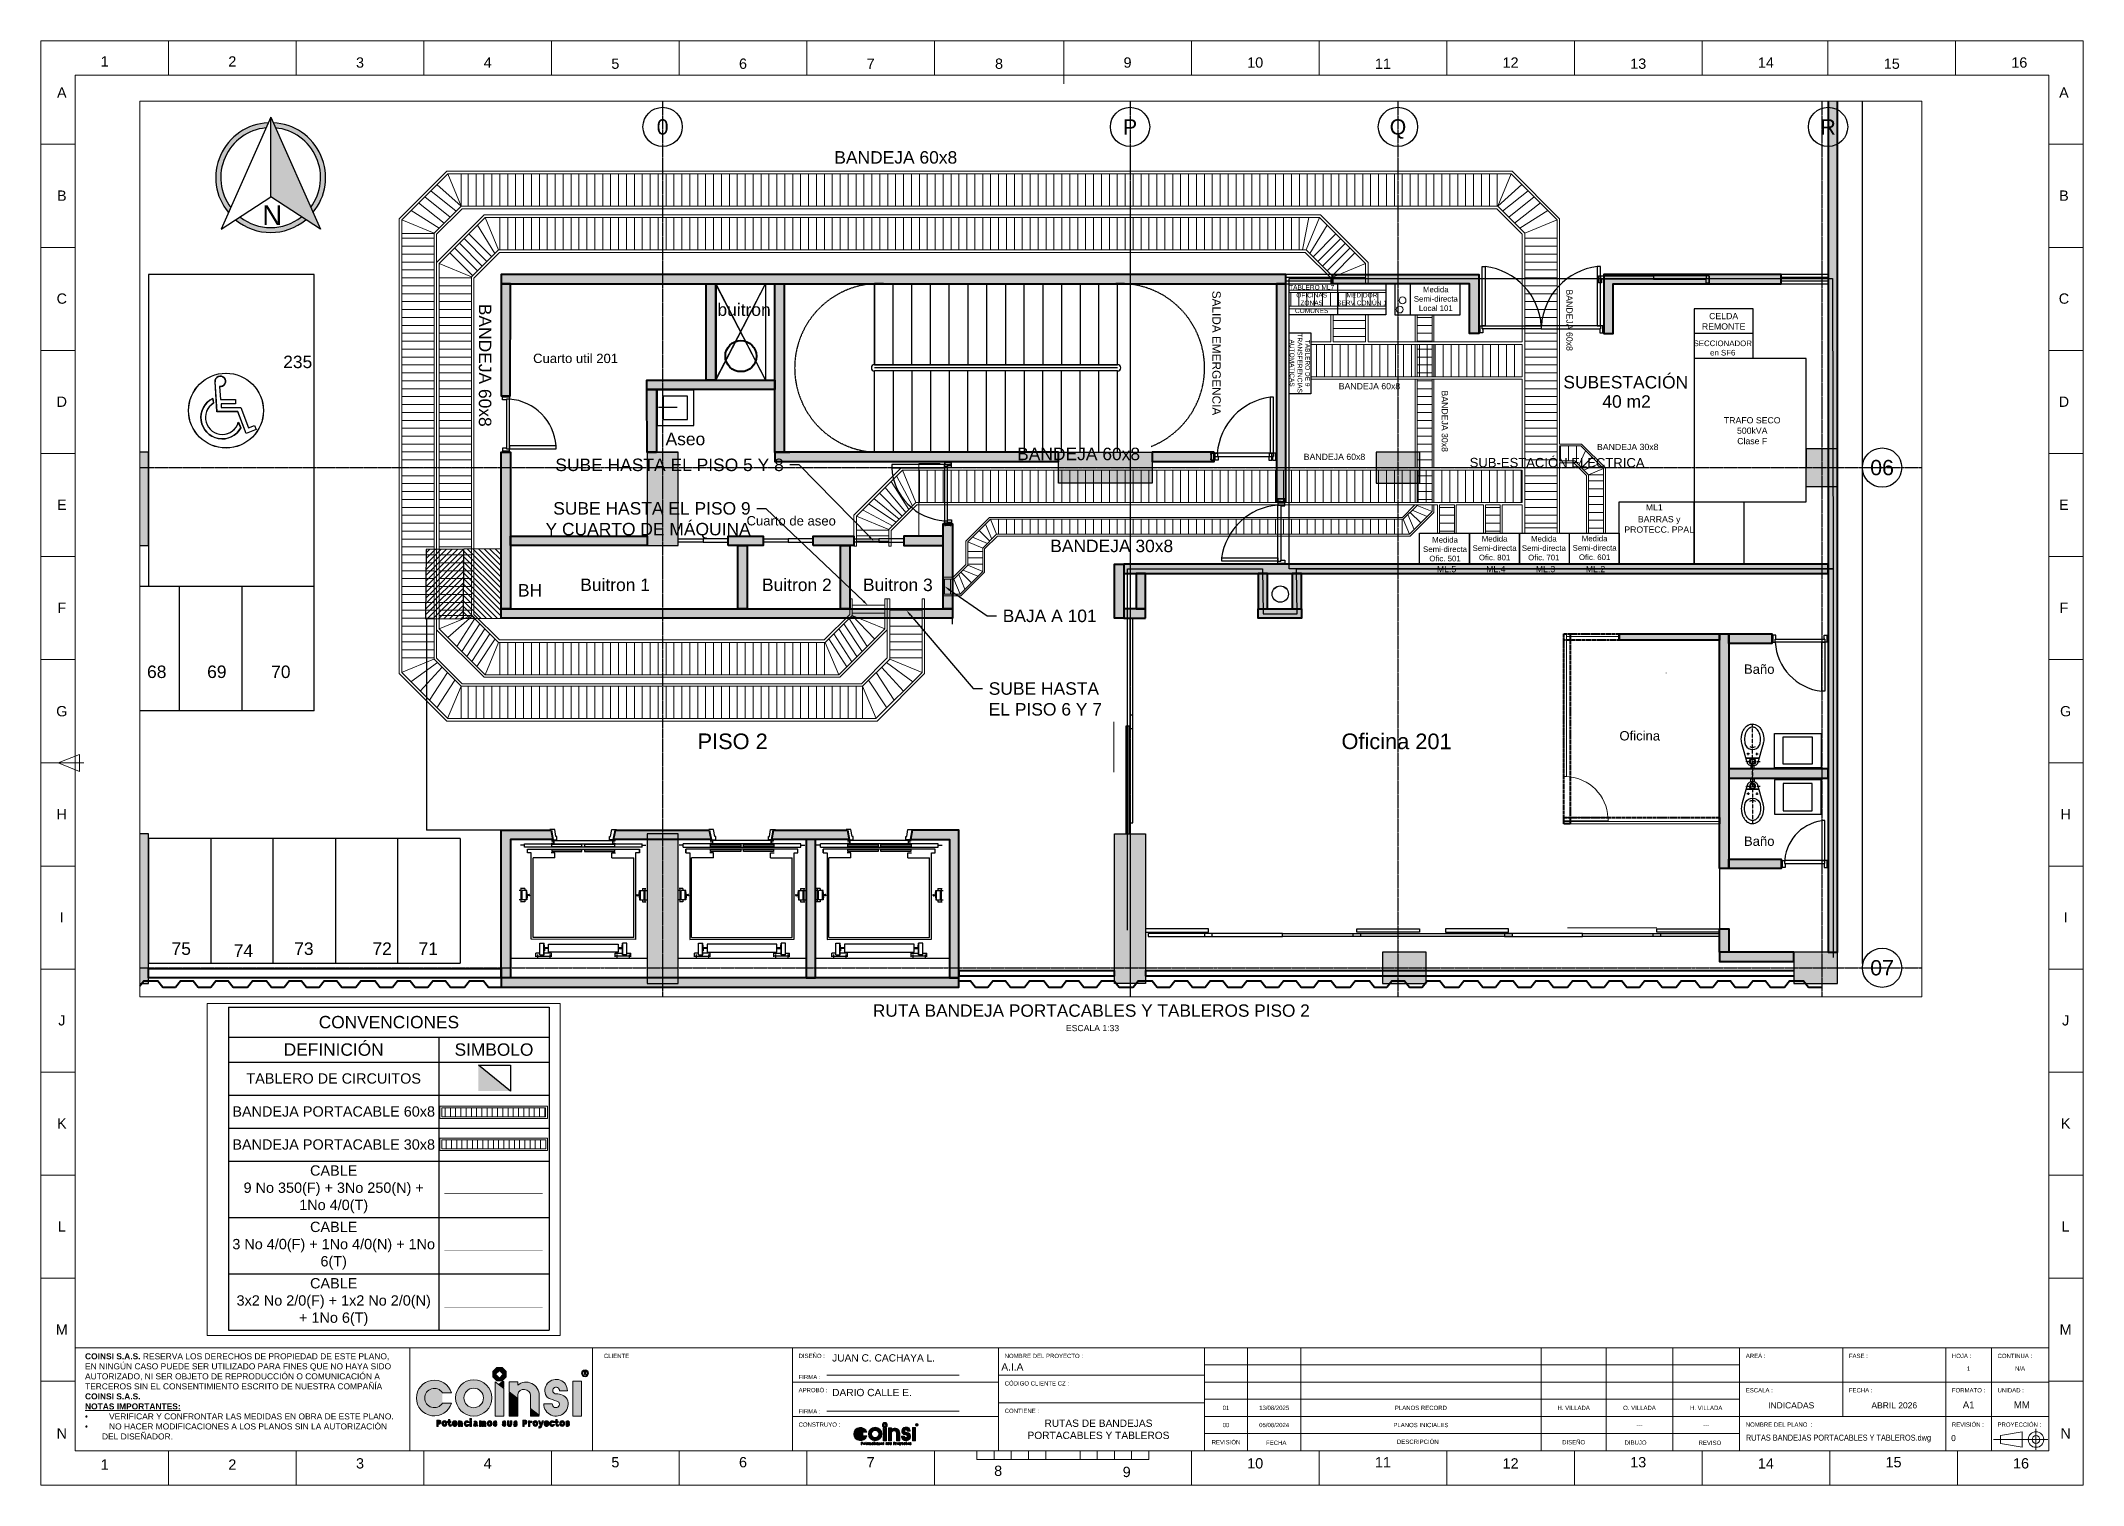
# Paper-space layout 'PISO 2' of a CAD drawing. Header units: millimetres. Extents: x -541 to 452, y 214 to 916.
# The model-space entities are those that its viewports show. They can reach past a viewport. Long polylines and large blocks are cut down to what shows.
import ezdxf
from ezdxf import colors
from ezdxf.entities.mleader import LeaderData, LeaderLine
from ezdxf.enums import TextEntityAlignment as Align
from ezdxf.lldxf.tags import DXFTag
from ezdxf.math import Vec2, Vec3

# ---------------------------------------------------------------- set-up
doc = ezdxf.new("R2010")
doc.units = ezdxf.units.MM
for name, pattern in [('Center', [50.8, 31.75, -6.35, 6.35, -6.35]), ('DASHDOT', [1, 0.5, -0.25, 0, -0.25]), ('DASHED2', [9.525, 6.35, -3.175]), ('HIDDEN', [9.525, 6.35, -3.175]), ('LÍNEAS_OCULTASX2', [0.75, 0.5, -0.25])]:
    doc.linetypes.add(name, pattern=pattern)
doc.layers.get('Defpoints').update_dxf_attribs({"color": 8})
for name, color, linetype, lineweight in [('-CN-GYD-BANDEJA TIPO ESCALERA', 140, 'Continuous', 18), ('-CN-GYD-CAJETIN-A0', 7, 'Continuous', 5), ('-CN-GYD-LOGO COINSI', 7, 'Continuous', 5), ('-CN-GYD-TUBERÍA ILUMINACION', 5, 'Continuous', 18), ('A_COLUMNAS', 8, 'Continuous', 15), ('Muro', 9, 'Continuous', 40), ('Piso', 251, 'Continuous', 30), ('RE80', 7, 'Continuous', 15), ('TEXTOS', 8, 'Continuous', 20), ('Textos 1', 7, 'Continuous', 25), ('Vidrio', 8, 'Continuous', 30)]:
    doc.layers.add(name, color=color, linetype=linetype, lineweight=lineweight)
for name, color, linetype in [('-parquead', 8, 'Continuous'), ('0-amob', 8, 'Continuous'), ('1amobla', 253, 'Continuous'), ('A-columnas', 6, 'Continuous'), ('A-HATCH CONCRETO', 8, 'Continuous'), ('A_CIRCULO DE EJES', 3, 'Continuous'), ('amobla', 2, 'Continuous'), ('AMOBLAMIENTO', 8, 'Continuous'), ('AREA PARQUEO', 8, 'Continuous'), ('AS_GL DETECCION_PISO 2', 7, 'Continuous'), ('ASCENSOR', 8, 'Continuous'), ('Ducto', 142, 'Continuous'), ('E-BORDE LOSA', 8, 'Continuous'), ('EJE-ESTRUCTURA', 8, 'Center'), ('F-2', 8, 'Continuous'), ('GAB', 3, 'Continuous'), ('GG_PISO 1', 251, 'Continuous'), ('GG_PISO 2', 8, 'Continuous'), ('GG_PROYECCION', 9, 'DASHED2'), ('H-muro', 251, 'Continuous'), ('JCA_HATCH 254', 252, 'Continuous'), ('MARCO', 4, 'Continuous'), ('NORTE', 7, 'Continuous'), ('PROYECCION', 8, 'DASHED2'), ('TB', 7, 'Continuous'), ('TEXTO 3', 3, 'Continuous')]:
    doc.layers.add(name, color=color, linetype=linetype)
doc.layers.add('JCA_COTAS', color=8, linetype='Continuous', plot=False)
doc.layers.add('PDF2_Geometría', color=7, linetype='Continuous', true_color=0x525252)
doc.styles.add('A_TEXT1', font='arial.ttf')
doc.styles.add('Annotative', font='arial.ttf', dxfattribs={"height": 2.5})
doc.styles.add('ARIAL', font='arial.ttf')
doc.styles.get("Standard").update_dxf_attribs({"font": 'arial.ttf'})
tags = doc.linetypes.add('AiX_LINE', pattern='A,0.5,-0.2,["AiX",Standard,S=0.1,R=0,X=-0.1,Y=-0.05],-0.25', length=0.95).pattern_tags.tags
tags[6] = DXFTag(74, 10)

psp = doc.layouts.new('PISO 2')

# ---------------------------------------------------------------- texts
at = {"insert": (-197.65, 447.79), "char_height": 6, "width": 334.1816, "attachment_point": 1}
psp.add_mtext('\\pxqc;RUTA BANDEJA PORTACABLES Y TABLEROS PISO 2\\P\\pi-4,l4,t4;{\\H0.5x; ESCALA 1:33}', dxfattribs=at)

msp = doc.modelspace()

# ---------------------------------------------------------------- texts
at = {"layer": 'A_COLUMNAS', "linetype": 'DASHDOT', "ltscale": 30, "insert": (117.356, -213.693), "char_height": 0.13, "attachment_point": 1, "rotation": 270}
msp.add_mtext_dynamic_manual_height_columns('\\pxqc;{\\H1.0417x;SALIDA EMERGENCIA}', width=1.99899, gutter_width=2.5, heights=[0], dxfattribs=at)
at = {"layer": 'Defpoints'}
msp.add_text('buitron', height=0.2, rotation=359.9331, dxfattribs=at).set_placement((109.282, -214.097))
at = {"layer": 'RE80', "ltscale": 0.015, "attachment_point": 5}
for s, insert, char_height, width in [('TABLERO ML7 \\POFICINAS ZONAS COMUNES  ', (118.815, -213.827, 0), 0.075, 0.718), ('MEDIDOR SERV.COMÚN 1', (119.622, -213.827, 0), 0.075, 0.95548), ('Medida Semi-directa Local 101', (120.806, -213.824), 0.09, 0.81541), ('\\pxqc;CELDA REMONTE', (125.424, -214.184, -1417.062), 0.1, 0.95), ('\\pxqc;SECCIONADOR en SF6', (125.409, -214.613), 0.09, 1.08), ('\\pxqc;BARRAS y PROTECC. PPAL', (124.389, -217.443), 0.1, 1.20246), ('Medida Semi-directa Ofic. 501', (120.954, -217.841), 0.09, 0.81541), ('Medida Semi-directa Ofic. 801', (121.749, -217.824), 0.09, 0.81541), ('Medida Semi-directa Ofic. 701', (122.539, -217.824), 0.09, 0.81541), ('Medida Semi-directa Ofic. 601', (123.354, -217.82), 0.09, 0.81541)]:
    msp.add_mtext(s, dxfattribs=dict(at, insert=insert, char_height=char_height, width=width))
at = {"layer": 'RE80', "ltscale": 0.015, "insert": (118.625, -214.855), "char_height": 0.075, "width": 0.95002, "attachment_point": 5, "rotation": 270}
msp.add_mtext('\\pxqc;TABLERO DE 9 TRANSFERENCIAS AUTOMATICAS', dxfattribs=at)
at = {"layer": 'RE80', "insert": (124.808, -215.722), "char_height": 0.1, "width": 2.14862, "attachment_point": 1}
msp.add_mtext('\\pxqc;TRAFO SECO\\P500kVA\\PClase F', dxfattribs=at)
at = {"layer": 'TEXTOS'}
for s, rotation, p in [('SUBESTACIÓN', 359.9331, (122.852, -215.26)), ('40 m2', 359.9331, (123.478, -215.57)), ('Aseo', 0.0669, (108.45, -216.173, 405.071)), ('BH', 359.9331, (106.082, -218.6)), ('Buitron 1', 359.9331, (107.081, -218.511, 405.071)), ('Buitron 2', 359.9331, (109.997, -218.511, 405.071)), ('Buitron 3 ', 359.9331, (111.617, -218.511))]:
    msp.add_text(s, height=0.2, rotation=rotation, dxfattribs=at).set_placement(p)
at = {"layer": 'Textos 1'}
for s, p in [('ML.5', (120.824, -218.209, 0)), ('ML.4', (121.614, -218.209, 0)), ('ML.3', (122.411, -218.209, 0)), ('ML.2', (123.213, -218.209, 0))]:
    msp.add_text(s, height=0.1, dxfattribs=at).set_placement(p)
for s, insert, char_height, width, attachment_point in [('BANDEJA 60x8 ', (111.157, -211.454, 0), 0.2, 4.25953, 1), ('ML1 ', (124.311, -217.169, 200.434), 0.1, 1.25, 5), ('BANDEJA 30x8 ', (114.621, -217.688), 0.2, 1.96189, 1)]:
    msp.add_mtext(s, dxfattribs=dict(at, insert=insert, char_height=char_height, width=width, attachment_point=attachment_point))
at = {"layer": 'Textos 1', "insert": (105.655, -213.903), "char_height": 0.2, "width": 4.25953, "attachment_point": 1, "rotation": 270}
msp.add_mtext('BANDEJA 60x8 ', dxfattribs=at)

# ---------------------------------------------------------------- blocks, each defined once
blk = doc.blocks.new('LOGO COINSI')
at = {"layer": '-CN-GYD-LOGO COINSI'}
h = blk.add_hatch(color=256, dxfattribs=at)
h.set_gradient(color1=(128, 128, 128), color2=(128, 128, 128), tint=1)
h.paths.add_polyline_path([(1.5, -3.6), (3.6, -1.5), (3.6, 1.5), (1.5, 3.6), (-1.5, 3.6), (-3.6, 1.5), (-3.6, -1.5), (-1.5, -3.6)])
h.paths.add_polyline_path([(0, -2.1), (-2.1, 0), (0, 2.1), (2.1, 0)], flags=16)
h = blk.add_hatch(color=256, dxfattribs=at)
h.set_gradient(color1=(128, 128, 128), color2=(128, 128, 128), tint=1)
h.paths.add_polyline_path([(44.6, 0.5, 1), (48.4, 0.5, 1)])
h.paths.add_polyline_path([(47.9, 0.5, -1), (45.1, 0.5, -1)], flags=16)
h.paths.add_polyline_path([(46, 1.3), (46.3, 1.3), (46.7, 1.3, -0.881847), (46.7, 0.5), (47.3, -0.1), (46.9, -0.1), (46.3, 0.5), (46.3, -0.1), (46, -0.1)], flags=0)
h.paths.add_polyline_path([(46.3, 1.1), (46.7, 1.1, -0.827783), (46.7, 0.7), (46.3, 0.7)], flags=0)
h = blk.add_hatch(color=256, dxfattribs=at)
h.set_gradient(color1=(128, 128, 128), color2=(128, 128, 128), tint=1)
edge = h.paths.add_edge_path()
edge.add_line((-31, -10.1), (-26.1, -10.1))
edge.add_arc((-35.5, -12.9), 9.84, 17.0485, 342.9515)
edge.add_line((-26.1, -15.8), (-31, -15.8))
edge.add_arc((-35.5, -12.9), 5.3, 32.9761, 327.0239, ccw=False)
h = blk.add_hatch(color=256, dxfattribs=at)
h.set_gradient(color1=(128, 128, 128), color2=(128, 128, 128), tint=1)
h.paths.add_polyline_path([(-23.8, -12.9, 1), (-4.2, -12.9, 1)])
h.paths.add_polyline_path([(-8.7, -12.9, -1), (-19.3, -12.9, -1)], flags=16)
at = {"layer": '-CN-GYD-LOGO COINSI', "true_color": 0xf4d24e}
h = blk.add_hatch(color=53, dxfattribs=at)
h.set_gradient(color1=(248, 153, 30), color2=(248, 153, 30), tint=1)
h.paths.add_polyline_path([(-2.4, -4.2), (2.3, -7.8), (2.3, -22.8), (-2.4, -22.8)])
h = blk.add_hatch(color=53, dxfattribs=at)
h.set_gradient(color1=(248, 153, 30), color2=(248, 153, 30), tint=1)
h.paths.add_polyline_path([(2.3, -4), (1.6, -4), (-0.1, -5.4), (2.3, -7.2)])
at = {"layer": '-CN-GYD-LOGO COINSI'}
h = blk.add_hatch(color=256, dxfattribs=at)
h.set_gradient(color1=(128, 128, 128), color2=(128, 128, 128), tint=1)
h.paths.add_polyline_path([(9.9, -6), (9.9, -4.2), (5.3, -4.2), (5.3, -9.6), (9.9, -13.2), (9.9, -11, -0.872813), (16.9, -11.6), (16.9, -18.6), (21.6, -22.2), (21.6, -11.6, 0.647159)])
at = {"layer": '-CN-GYD-LOGO COINSI', "true_color": 0xf4d24e}
h = blk.add_hatch(color=53, dxfattribs=at)
h.set_gradient(color1=(248, 153, 30), color2=(248, 153, 30), tint=1)
h.paths.add_polyline_path([(5.3, -10.2), (9.9, -13.8), (9.9, -22.8), (5.3, -22.8)])
at = {"layer": '-CN-GYD-LOGO COINSI'}
h = blk.add_hatch(color=256, dxfattribs=at)
h.set_gradient(color1=(128, 128, 128), color2=(128, 128, 128), tint=1)
h.paths.add_polyline_path([(25.5, -11.9, 0.15722), (27.6, -13.4, -0.028285), (32.3, -15.2, -1.367151), (28.7, -16.1), (24.1, -16.1, 1.227605), (36.8, -13.6, 0.279305), (30.8, -10.7, -2.55302), (32.6, -9), (36.9, -9, 1.307532)])
h = blk.add_hatch(color=256, dxfattribs=at)
h.set_gradient(color1=(128, 128, 128), color2=(128, 128, 128), tint=1)
h.paths.add_polyline_path([(44.5, -3.7), (39.9, -3.7), (39.9, -22.8), (44.5, -22.8)])
at = {"layer": '-CN-GYD-LOGO COINSI', "true_color": 0xf4d24e}
h = blk.add_hatch(color=53, dxfattribs=at)
h.set_gradient(color1=(248, 153, 30), color2=(248, 153, 30), tint=1)
h.paths.add_polyline_path([(16.9, -19.2), (21.6, -22.8), (16.9, -22.8)])
at = {"layer": '-CN-GYD-LOGO COINSI'}
h = blk.add_hatch(color=256, dxfattribs=at)
h.set_gradient(color1=(128, 128, 128), color2=(128, 128, 128), tint=1)
h.paths.add_polyline_path([(-33.3, -27.2), (-33, -27.2, 1), (-33, -24.9), (-34.1, -24.9), (-34.1, -28.4), (-33.3, -28.4)])
h.paths.add_polyline_path([(-33.3, -26.4), (-33.3, -25.6), (-33, -25.6, -1), (-33, -26.4)], flags=16)
h = blk.add_hatch(color=256, dxfattribs=at)
h.set_gradient(color1=(128, 128, 128), color2=(128, 128, 128), tint=1)
edge = h.paths.add_edge_path()
edge.add_ellipse((-29.9, -26.8), major_axis=(0, 1.55), ratio=0.869732, start_angle=0, end_angle=360)
edge = h.paths.add_edge_path(flags=16)
edge.add_spline(control_points=[(-29.9, -26.1), (-29.9, -26.1), (-30, -26.1), (-30.2, -26.2), (-30.2, -26.3), (-30.4, -26.5), (-30.4, -26.6), (-30.4, -26.9), (-30.4, -27), (-30.3, -27.3), (-30.3, -27.4), (-30.1, -27.5), (-30.1, -27.6), (-29.9, -27.6), (-29.9, -27.6), (-29.7, -27.6), (-29.6, -27.5), (-29.5, -27.4), (-29.4, -27.3), (-29.3, -27.1), (-29.3, -26.9), (-29.3, -26.6), (-29.4, -26.5), (-29.5, -26.3), (-29.6, -26.2), (-29.7, -26.1), (-29.8, -26.1), (-29.9, -26.1), (-29.9, -26.1), (-29.9, -26.1)], knot_values=[0, 0, 0, 0, 0.478588, 0.478588, 0.957176, 0.957176, 1.435763, 1.435763, 1.914351, 1.914351, 2.392939, 2.392939, 2.871527, 2.871527, 3.350114, 3.350114, 3.828702, 3.828702, 4.30729, 4.30729, 4.785878, 4.785878, 5.264465, 5.264465, 5.743053, 5.743053, 6.221641, 6.221641, 6.283185, 6.283185, 6.283185, 6.283185], degree=3, periodic=0)
h = blk.add_hatch(color=256, dxfattribs=at)
h.set_gradient(color1=(128, 128, 128), color2=(128, 128, 128), tint=1)
edge = h.paths.add_edge_path()
edge.add_line((-27.6, -26.3), (-28.2, -26.3))
edge.add_line((-28.2, -26.3), (-28.2, -25.6))
edge.add_line((-28.2, -25.6), (-27.6, -25.6))
edge.add_line((-27.6, -25.6), (-27.6, -24.7))
edge.add_line((-27.6, -24.7), (-27, -24.7))
edge.add_line((-27, -24.7), (-27, -25.6))
edge.add_line((-27, -25.6), (-26.4, -25.6))
edge.add_line((-26.4, -25.6), (-26.4, -26.3))
edge.add_line((-26.4, -26.3), (-27, -26.3))
edge.add_line((-27, -26.3), (-27, -27.6))
edge.add_arc((-26.8, -27.5), 0.2, 192.4568, 356.7326)
edge.add_line((-26.6, -27.6), (-25.9, -27.6))
edge.add_arc((-26.8, -27.5), 0.838, 182.8161, 359.3518, ccw=False)
edge.add_line((-27.6, -27.6), (-27.6, -26.3))
h = blk.add_hatch(color=256, dxfattribs=at)
h.set_gradient(color1=(128, 128, 128), color2=(128, 128, 128), tint=1)
edge = h.paths.add_edge_path()
edge.add_spline(control_points=[(-22.9, -27.1), (-22.8, -26.2), (-23.2, -25.5), (-24, -25.3), (-24.7, -25.1), (-25.4, -25.6), (-25.6, -26.4), (-25.8, -27.3), (-25.4, -28), (-24.7, -28.3), (-24, -28.6), (-23.3, -28.2), (-23, -27.4)], knot_values=[0, 0, 0, 0, 1.514313, 1.514313, 1.514313, 3.028625, 3.028625, 3.028625, 4.542938, 4.542938, 4.542938, 6.057251, 6.057251, 6.057251, 6.057251], weights=[1, 0.817861, 0.817861, 1, 0.817861, 0.817861, 1, 0.817861, 0.817861, 1, 0.817861, 0.817861, 1], degree=3, periodic=0)
edge.add_spline(control_points=[(-23, -27.4), (-23.3, -27.4), (-23.6, -27.4), (-23.9, -27.4)], knot_values=[9.126652, 9.126652, 9.126652, 9.126652, 10.126652, 10.126652, 10.126652, 10.126652], weights=[1, 1, 1, 1], degree=3, periodic=0)
edge.add_spline(control_points=[(-23.9, -27.4), (-23.9, -27.4), (-23.9, -27.5), (-24, -27.5), (-24.1, -27.6), (-24.2, -27.6), (-24.3, -27.6), (-24.4, -27.6), (-24.5, -27.5), (-24.7, -27.4), (-24.7, -27.3), (-24.8, -27.1), (-24.8, -27.1), (-24.8, -27.1)], knot_values=[7.057251, 7.057251, 7.057251, 7.057251, 7.15134, 7.15134, 7.629928, 7.629928, 8.108516, 8.108516, 8.587103, 8.587103, 9.065691, 9.065691, 9.126652, 9.126652, 9.126652, 9.126652], weights=[1, 1, 1, 1, 1, 1, 1, 1, 1, 1, 1, 1, 1, 1], degree=3, periodic=0)
edge.add_spline(control_points=[(-24.8, -27.1), (-24.2, -27.1), (-23.5, -27.1), (-22.9, -27.1)], knot_values=[6.057251, 6.057251, 6.057251, 6.057251, 7.057251, 7.057251, 7.057251, 7.057251], weights=[1, 1, 1, 1], degree=3, periodic=0)
edge = h.paths.add_edge_path(flags=16)
edge.add_spline(control_points=[(-23.8, -26.5), (-23.8, -26.5), (-23.8, -26.4), (-23.9, -26.3), (-23.9, -26.2), (-24.1, -26.1), (-24.2, -26.1), (-24.2, -26.1), (-24.3, -26.1), (-24.3, -26.1), (-24.3, -26.1), (-24.4, -26.1), (-24.5, -26.2), (-24.6, -26.3), (-24.7, -26.4), (-24.7, -26.5), (-24.7, -26.5), (-24.4, -26.5), (-24.1, -26.5), (-23.8, -26.5)], knot_values=[0, 0, 0, 0, 0.11886, 0.11886, 0.597448, 0.597448, 1.076035, 1.076035, 1.13758, 1.13758, 1.13758, 1.616168, 1.616168, 2.094755, 2.094755, 2.275045, 2.275045, 2.275045, 3.275045, 3.275045, 3.275045, 3.275045], weights=[1, 1, 1, 1, 1, 1, 1, 1, 1, 1, 1, 1, 1, 1, 1, 1, 1, 1, 1, 1], degree=3, periodic=0)
h = blk.add_hatch(color=256, dxfattribs=at)
h.set_gradient(color1=(128, 128, 128), color2=(128, 128, 128), tint=1)
edge = h.paths.add_edge_path()
edge.add_line((-20, -28.4), (-20, -26.6))
edge.add_arc((-21.1, -26.6), 1.1, 360, 435.9683)
edge.add_line((-20.8, -25.5), (-21.3, -25.5))
edge.add_line((-21.3, -25.5), (-21.3, -25.3))
edge.add_line((-21.3, -25.3), (-22.2, -25.3))
edge.add_line((-22.2, -25.3), (-22.2, -28.4))
edge.add_line((-22.2, -28.4), (-21.3, -28.4))
edge.add_line((-21.3, -28.4), (-21.3, -26.6))
edge.add_arc((-21.1, -26.6), 0.266, 0, 180, ccw=False)
edge.add_line((-20.8, -26.6), (-20.8, -28.4))
edge.add_line((-20.8, -28.4), (-20, -28.4))
h = blk.add_hatch(color=256, dxfattribs=at)
h.set_gradient(color1=(128, 128, 128), color2=(128, 128, 128), tint=1)
edge = h.paths.add_edge_path()
edge.add_spline(control_points=[(-16.5, -27.4), (-16.7, -28.1), (-17.3, -28.5), (-18, -28.4), (-18.6, -28.2), (-19.1, -27.7), (-19.1, -26.9), (-19.1, -26.1), (-18.7, -25.5), (-18, -25.3), (-17.4, -25.2), (-16.8, -25.5), (-16.5, -26.3), (-16.8, -26.3), (-17.1, -26.3), (-17.4, -26.3), (-17.4, -26.2), (-17.5, -26.2), (-17.6, -26.1), (-17.6, -26.1), (-17.7, -26.1), (-17.7, -26.1), (-17.7, -26.1), (-17.8, -26.1), (-17.9, -26.1), (-18, -26.2), (-18.1, -26.3), (-18.2, -26.5), (-18.3, -26.6), (-18.3, -26.9), (-18.3, -27), (-18.2, -27.3), (-18.1, -27.4), (-18, -27.5), (-17.9, -27.6), (-17.8, -27.6), (-17.7, -27.6), (-17.6, -27.6), (-17.5, -27.5), (-17.4, -27.4), (-17.4, -27.4), (-17.4, -27.4), (-17.1, -27.4), (-16.8, -27.4), (-16.5, -27.4)], knot_values=[0, 0, 0, 0, 1.382573, 1.382573, 1.382573, 2.765147, 2.765147, 2.765147, 4.14772, 4.14772, 4.14772, 5.530294, 5.530294, 5.530294, 6.530294, 6.530294, 6.530294, 6.724306, 6.724306, 7.202893, 7.202893, 7.264438, 7.264438, 7.264438, 7.743025, 7.743025, 8.221613, 8.221613, 8.700201, 8.700201, 9.178789, 9.178789, 9.657377, 9.657377, 10.135964, 10.135964, 10.614552, 10.614552, 11.09314, 11.09314, 11.245726, 11.245726, 11.245726, 12.245726, 12.245726, 12.245726, 12.245726], weights=[1, 0.846951, 0.846951, 1, 0.846951, 0.846951, 1, 0.846951, 0.846951, 1, 0.846951, 0.846951, 1, 1, 1, 1, 1, 1, 1, 1, 1, 1, 1, 1, 1, 1, 1, 1, 1, 1, 1, 1, 1, 1, 1, 1, 1, 1, 1, 1, 1, 1, 1, 1, 1], degree=3, periodic=0)
h = blk.add_hatch(color=256, dxfattribs=at)
h.set_gradient(color1=(128, 128, 128), color2=(128, 128, 128), tint=1)
h.paths.add_polyline_path([(-16.1, -25), (-15.1, -25), (-15.1, -24.1), (-16.1, -24.1)])
h = blk.add_hatch(color=256, dxfattribs=at)
h.set_gradient(color1=(128, 128, 128), color2=(128, 128, 128), tint=1)
h.paths.add_polyline_path([(-16.1, -28.4), (-15.1, -28.4), (-15.1, -25.3), (-16.1, -25.3)])
h = blk.add_hatch(color=256, dxfattribs=at)
h.set_gradient(color1=(128, 128, 128), color2=(128, 128, 128), tint=1)
h.paths.add_polyline_path([(-12.7, -26.6, 1.957984), (-12.4, -28.1, 0.157661), (-11.9, -28.3), (-11.8, -27.8, -0.352369), (-12.1, -27.5), (-12.1, -26.3, 0.900848), (-14, -26.1), (-13.4, -26.1, -0.770996), (-12.7, -26.3)])
h.paths.add_polyline_path([(-12.7, -27.5, -1), (-13.5, -27.5, -1)], flags=16)
h = blk.add_hatch(color=256, dxfattribs=at)
h.set_gradient(color1=(128, 128, 128), color2=(128, 128, 128), tint=1)
h.paths.add_polyline_path([(-7.4, -26.2, 0.292399), (-8, -25.5), (-8.6, -25.5, 0.390681), (-9.2, -25.9, 0.305296), (-9.6, -25.5), (-10.1, -25.5), (-10.1, -25.3), (-10.9, -25.3), (-10.9, -28.4), (-10.1, -28.4), (-10.1, -26.6, -1), (-9.6, -26.6), (-9.6, -28.4), (-8.7, -28.4), (-8.7, -26.6, -1.000553), (-8.2, -26.6), (-8.2, -28.4), (-7.4, -28.4)])
h = blk.add_hatch(color=256, dxfattribs=at)
h.set_gradient(color1=(128, 128, 128), color2=(128, 128, 128), tint=1)
edge = h.paths.add_edge_path()
edge.add_ellipse((-5.3, -26.8), major_axis=(0, 1.55), ratio=0.869732, start_angle=0, end_angle=360)
edge = h.paths.add_edge_path(flags=16)
edge.add_spline(control_points=[(-5.3, -26.1), (-5.4, -26.1), (-5.4, -26.1), (-5.6, -26.2), (-5.7, -26.3), (-5.8, -26.5), (-5.8, -26.6), (-5.9, -26.9), (-5.8, -27), (-5.8, -27.3), (-5.7, -27.4), (-5.6, -27.5), (-5.5, -27.6), (-5.3, -27.6), (-5.3, -27.6), (-5.1, -27.6), (-5.1, -27.5), (-4.9, -27.4), (-4.9, -27.3), (-4.8, -27.1), (-4.7, -26.9), (-4.8, -26.6), (-4.8, -26.5), (-4.9, -26.3), (-5, -26.2), (-5.1, -26.1), (-5.2, -26.1), (-5.3, -26.1), (-5.3, -26.1), (-5.3, -26.1)], knot_values=[0, 0, 0, 0, 0.478588, 0.478588, 0.957176, 0.957176, 1.435763, 1.435763, 1.914351, 1.914351, 2.392939, 2.392939, 2.871527, 2.871527, 3.350114, 3.350114, 3.828702, 3.828702, 4.30729, 4.30729, 4.785878, 4.785878, 5.264465, 5.264465, 5.743053, 5.743053, 6.221641, 6.221641, 6.283185, 6.283185, 6.283185, 6.283185], degree=3, periodic=0)
h = blk.add_hatch(color=256, dxfattribs=at)
h.set_gradient(color1=(128, 128, 128), color2=(128, 128, 128), tint=1)
h.paths.add_polyline_path([(-2.1, -27.2, -1.381066), (-2.7, -27.4), (-3.4, -27.4, 1.227605), (-1.5, -27, 0.268229), (-2.3, -26.5, -2.852099), (-2.1, -26.3), (-1.4, -26.3, 1.307532), (-3.2, -26.7, 0.15722), (-2.9, -27, -0.030152)])
h = blk.add_hatch(color=256, dxfattribs=at)
h.set_gradient(color1=(128, 128, 128), color2=(128, 128, 128), tint=1)
h.paths.add_polyline_path([(3.4, -27, 0.268229), (2.6, -26.5, -2.852099), (2.8, -26.3), (3.5, -26.3, 1.307532), (1.7, -26.7, 0.15722), (2, -27, -0.030152), (2.8, -27.2, -1.381066), (2.2, -27.4), (1.5, -27.4, 1.227605)])
h = blk.add_hatch(color=256, dxfattribs=at)
h.set_gradient(color1=(128, 128, 128), color2=(128, 128, 128), tint=1)
h.paths.add_polyline_path([(5.1, -27.2), (5.1, -25.3), (4.3, -25.3), (4.3, -27.3, 0.942727), (6.7, -27.3), (6.7, -25.3), (5.9, -25.3), (5.9, -27.2, -1)])
h = blk.add_hatch(color=256, dxfattribs=at)
h.set_gradient(color1=(128, 128, 128), color2=(128, 128, 128), tint=1)
h.paths.add_polyline_path([(9.6, -27, 0.268229), (8.7, -26.5, -2.852099), (9, -26.3), (9.6, -26.3, 1.307532), (7.9, -26.7, 0.15722), (8.2, -27, -0.030152), (8.9, -27.2, -1.381066), (8.4, -27.4), (7.6, -27.4, 1.227605)])
h = blk.add_hatch(color=256, dxfattribs=at)
h.set_gradient(color1=(128, 128, 128), color2=(128, 128, 128), tint=1)
h.paths.add_polyline_path([(13.5, -27.2), (13.8, -27.2, 1), (13.8, -24.9), (12.7, -24.9), (12.7, -28.4), (13.5, -28.4)])
h.paths.add_polyline_path([(13.5, -26.4), (13.5, -25.6), (13.8, -25.6, -1), (13.8, -26.4)], flags=16)
h = blk.add_hatch(color=256, dxfattribs=at)
h.set_gradient(color1=(128, 128, 128), color2=(128, 128, 128), tint=1)
h.paths.add_polyline_path([(15.7, -28.4), (16.6, -28.4), (16.6, -26.6, -0.414214), (16.8, -26.3), (17.4, -26.3, 1), (17.4, -25.5), (16.6, -25.5), (16.6, -25.3), (15.7, -25.3)])
h = blk.add_hatch(color=256, dxfattribs=at)
h.set_gradient(color1=(128, 128, 128), color2=(128, 128, 128), tint=1)
edge = h.paths.add_edge_path()
edge.add_ellipse((19.5, -26.8), major_axis=(0, 1.55), ratio=0.869732, start_angle=0, end_angle=360)
edge = h.paths.add_edge_path(flags=16)
edge.add_spline(control_points=[(19.5, -26.1), (19.4, -26.1), (19.3, -26.1), (19.2, -26.2), (19.1, -26.3), (19, -26.5), (18.9, -26.6), (18.9, -26.9), (18.9, -27), (19, -27.3), (19.1, -27.4), (19.2, -27.5), (19.3, -27.6), (19.4, -27.6), (19.5, -27.6), (19.6, -27.6), (19.7, -27.5), (19.9, -27.4), (19.9, -27.3), (20, -27.1), (20, -26.9), (20, -26.6), (20, -26.5), (19.9, -26.3), (19.8, -26.2), (19.6, -26.1), (19.6, -26.1), (19.5, -26.1), (19.5, -26.1), (19.5, -26.1)], knot_values=[0, 0, 0, 0, 0.478588, 0.478588, 0.957176, 0.957176, 1.435763, 1.435763, 1.914351, 1.914351, 2.392939, 2.392939, 2.871527, 2.871527, 3.350114, 3.350114, 3.828702, 3.828702, 4.30729, 4.30729, 4.785878, 4.785878, 5.264465, 5.264465, 5.743053, 5.743053, 6.221641, 6.221641, 6.283185, 6.283185, 6.283185, 6.283185], degree=3, periodic=0)
h = blk.add_hatch(color=256, dxfattribs=at)
h.set_gradient(color1=(128, 128, 128), color2=(128, 128, 128), tint=1)
h.paths.add_polyline_path([(22, -25.3), (21.2, -25.3), (22.2, -27.9), (22.1, -28.1, -0.209065), (21.5, -28.4), (21.4, -28.4), (21.4, -29.3), (21.7, -29.3, 0.245879), (22.8, -28.6), (24, -25.3), (23.2, -25.3), (22.6, -26.8)])
h = blk.add_hatch(color=256, dxfattribs=at)
h.set_gradient(color1=(128, 128, 128), color2=(128, 128, 128), tint=1)
edge = h.paths.add_edge_path()
edge.add_spline(control_points=[(26.9, -27.1), (27, -26.2), (26.6, -25.5), (25.8, -25.3), (25.1, -25.1), (24.5, -25.6), (24.3, -26.4), (24.1, -27.3), (24.4, -28), (25.1, -28.3), (25.9, -28.6), (26.5, -28.2), (26.8, -27.4)], knot_values=[0, 0, 0, 0, 1.514313, 1.514313, 1.514313, 3.028625, 3.028625, 3.028625, 4.542938, 4.542938, 4.542938, 6.057251, 6.057251, 6.057251, 6.057251], weights=[1, 0.817861, 0.817861, 1, 0.817861, 0.817861, 1, 0.817861, 0.817861, 1, 0.817861, 0.817861, 1], degree=3, periodic=0)
edge.add_spline(control_points=[(26.8, -27.4), (26.5, -27.4), (26.2, -27.4), (25.9, -27.4)], knot_values=[9.126652, 9.126652, 9.126652, 9.126652, 10.126652, 10.126652, 10.126652, 10.126652], weights=[1, 1, 1, 1], degree=3, periodic=0)
edge.add_spline(control_points=[(25.9, -27.4), (25.9, -27.4), (25.9, -27.5), (25.8, -27.5), (25.7, -27.6), (25.6, -27.6), (25.5, -27.6), (25.4, -27.6), (25.3, -27.5), (25.2, -27.4), (25.1, -27.3), (25.1, -27.1), (25.1, -27.1), (25, -27.1)], knot_values=[7.057251, 7.057251, 7.057251, 7.057251, 7.15134, 7.15134, 7.629928, 7.629928, 8.108516, 8.108516, 8.587103, 8.587103, 9.065691, 9.065691, 9.126652, 9.126652, 9.126652, 9.126652], weights=[1, 1, 1, 1, 1, 1, 1, 1, 1, 1, 1, 1, 1, 1], degree=3, periodic=0)
edge.add_spline(control_points=[(25, -27.1), (25.7, -27.1), (26.3, -27.1), (26.9, -27.1)], knot_values=[6.057251, 6.057251, 6.057251, 6.057251, 7.057251, 7.057251, 7.057251, 7.057251], weights=[1, 1, 1, 1], degree=3, periodic=0)
edge = h.paths.add_edge_path(flags=16)
edge.add_spline(control_points=[(26.1, -26.5), (26, -26.5), (26, -26.4), (26, -26.3), (25.9, -26.2), (25.7, -26.1), (25.7, -26.1), (25.6, -26.1), (25.6, -26.1), (25.6, -26.1), (25.5, -26.1), (25.4, -26.1), (25.3, -26.2), (25.2, -26.3), (25.1, -26.4), (25.1, -26.5), (25.1, -26.5), (25.4, -26.5), (25.7, -26.5), (26.1, -26.5)], knot_values=[0, 0, 0, 0, 0.11886, 0.11886, 0.597448, 0.597448, 1.076035, 1.076035, 1.13758, 1.13758, 1.13758, 1.616168, 1.616168, 2.094755, 2.094755, 2.275045, 2.275045, 2.275045, 3.275045, 3.275045, 3.275045, 3.275045], weights=[1, 1, 1, 1, 1, 1, 1, 1, 1, 1, 1, 1, 1, 1, 1, 1, 1, 1, 1, 1], degree=3, periodic=0)
h = blk.add_hatch(color=256, dxfattribs=at)
h.set_gradient(color1=(128, 128, 128), color2=(128, 128, 128), tint=1)
edge = h.paths.add_edge_path()
edge.add_spline(control_points=[(29, -27.4), (29, -27.4), (29, -27.4), (28.9, -27.5), (28.8, -27.6), (28.7, -27.6), (28.6, -27.6), (28.4, -27.6), (28.4, -27.5), (28.2, -27.4), (28.2, -27.3), (28.1, -27), (28.1, -26.9), (28.1, -26.6), (28.1, -26.5), (28.3, -26.3), (28.3, -26.2), (28.5, -26.1), (28.6, -26.1), (28.6, -26.1), (28.6, -26.1), (28.6, -26.1), (28.7, -26.1), (28.8, -26.1), (28.9, -26.2), (28.9, -26.2), (29, -26.3)], knot_values=[6.530294, 6.530294, 6.530294, 6.530294, 6.682879, 6.682879, 7.161467, 7.161467, 7.640055, 7.640055, 8.118643, 8.118643, 8.59723, 8.59723, 9.075818, 9.075818, 9.554406, 9.554406, 10.032994, 10.032994, 10.511581, 10.511581, 10.511581, 10.573126, 10.573126, 11.051714, 11.051714, 11.245726, 11.245726, 11.245726, 11.245726], weights=[1, 1, 1, 1, 1, 1, 1, 1, 1, 1, 1, 1, 1, 1, 1, 1, 1, 1, 1, 1, 1, 1, 1, 1, 1, 1, 1], degree=3, periodic=0)
edge.add_spline(control_points=[(29, -26.3), (29.3, -26.3), (29.6, -26.3), (29.9, -26.3)], knot_values=[5.530294, 5.530294, 5.530294, 5.530294, 6.530294, 6.530294, 6.530294, 6.530294], weights=[1, 1, 1, 1], degree=3, periodic=0)
edge.add_spline(control_points=[(29.9, -26.3), (29.6, -25.5), (29, -25.2), (28.4, -25.3), (27.7, -25.5), (27.3, -26.1), (27.3, -26.9), (27.3, -27.7), (27.7, -28.2), (28.4, -28.4), (29.1, -28.5), (29.7, -28.1), (29.9, -27.4)], knot_values=[0, 0, 0, 0, 1.382573, 1.382573, 1.382573, 2.765147, 2.765147, 2.765147, 4.14772, 4.14772, 4.14772, 5.530294, 5.530294, 5.530294, 5.530294], weights=[1, 0.846951, 0.846951, 1, 0.846951, 0.846951, 1, 0.846951, 0.846951, 1, 0.846951, 0.846951, 1], degree=3, periodic=0)
edge.add_spline(control_points=[(29.9, -27.4), (29.6, -27.4), (29.3, -27.4), (29, -27.4)], knot_values=[11.245726, 11.245726, 11.245726, 11.245726, 12.245726, 12.245726, 12.245726, 12.245726], weights=[1, 1, 1, 1], degree=3, periodic=0)
h = blk.add_hatch(color=256, dxfattribs=at)
h.set_gradient(color1=(128, 128, 128), color2=(128, 128, 128), tint=1)
h.paths.add_polyline_path([(30.7, -26.3), (30.7, -27.6, 0.970215), (32.4, -27.6), (31.8, -27.6, -0.871401), (31.4, -27.6), (31.4, -26.3), (31.9, -26.3), (31.9, -25.6), (31.4, -25.6), (31.4, -24.7), (30.7, -24.7), (30.7, -25.6), (30.1, -25.6), (30.1, -26.3)])
h = blk.add_hatch(color=256, dxfattribs=at)
h.set_gradient(color1=(128, 128, 128), color2=(128, 128, 128), tint=1)
edge = h.paths.add_edge_path()
edge.add_ellipse((34.1, -26.8), major_axis=(0, 1.55), ratio=0.869732, start_angle=0, end_angle=360)
edge = h.paths.add_edge_path(flags=16)
edge.add_spline(control_points=[(34.1, -26.1), (34, -26.1), (33.9, -26.1), (33.8, -26.2), (33.7, -26.3), (33.6, -26.5), (33.5, -26.6), (33.5, -26.9), (33.5, -27), (33.6, -27.3), (33.7, -27.4), (33.8, -27.5), (33.9, -27.6), (34, -27.6), (34.1, -27.6), (34.2, -27.6), (34.3, -27.5), (34.5, -27.4), (34.5, -27.3), (34.6, -27.1), (34.6, -26.9), (34.6, -26.6), (34.6, -26.5), (34.5, -26.3), (34.4, -26.2), (34.2, -26.1), (34.2, -26.1), (34.1, -26.1), (34.1, -26.1), (34.1, -26.1)], knot_values=[0, 0, 0, 0, 0.478588, 0.478588, 0.957176, 0.957176, 1.435763, 1.435763, 1.914351, 1.914351, 2.392939, 2.392939, 2.871527, 2.871527, 3.350114, 3.350114, 3.828702, 3.828702, 4.30729, 4.30729, 4.785878, 4.785878, 5.264465, 5.264465, 5.743053, 5.743053, 6.221641, 6.221641, 6.283185, 6.283185, 6.283185, 6.283185], degree=3, periodic=0)
h = blk.add_hatch(color=256, dxfattribs=at)
h.set_gradient(color1=(128, 128, 128), color2=(128, 128, 128), tint=1)
h.paths.add_polyline_path([(37.4, -26.3), (38, -26.3, 1.307532), (36.2, -26.7, 0.15722), (36.6, -27, -0.030152), (37.3, -27.2, -1.381066), (36.8, -27.4), (36, -27.4, 1.227605), (38, -27, 0.268229), (37.1, -26.5, -2.852099)])
at = {"layer": '-CN-GYD-LOGO COINSI', "color": 8}
for points in [[(-3.6, -1.5), (-1.5, -3.6), (1.5, -3.6), (3.6, -1.5), (3.6, 1.5), (1.5, 3.6), (-1.5, 3.6), (-3.6, 1.5)], [(2.1, 0), (0, 2.1), (-2.1, 0), (0, -2.1)], [(39.9, -3.7), (44.5, -3.7), (44.5, -22.8), (39.9, -22.8)], [(-16.1, -25), (-15.1, -25), (-15.1, -24.1), (-16.1, -24.1)], [(-16.1, -28.4), (-15.1, -28.4), (-15.1, -25.3), (-16.1, -25.3)]]:
    blk.add_lwpolyline(points, close=True, dxfattribs=at)
for points in [[(46.7, 1.3, -0.881847), (46.7, 0.5), (47.3, -0.1), (46.9, -0.1), (46.3, 0.5), (46.3, -0.1), (46, -0.1), (46, 1.3), (46.3, 1.3), (46.7, 1.3)], [(46.7, 1.1, -0.827783), (46.7, 0.7), (46.3, 0.7), (46.3, 1.1), (46.7, 1.1)], [(-8.7, -26.6), (-8.7, -26.6, -1), (-8.2, -26.6), (-8.2, -28.4), (-7.4, -28.4), (-7.4, -26.2, 0.292399), (-8, -25.5), (-8.6, -25.5, 0.390681), (-9.2, -25.9, 0.305296), (-9.6, -25.5), (-10.1, -25.5), (-10.1, -25.3), (-10.9, -25.3), (-10.9, -28.4), (-10.1, -28.4), (-10.1, -26.6, -1), (-9.6, -26.6), (-9.6, -28.4), (-8.7, -28.4), (-8.7, -26.6)], [(-2.3, -26.5, -2.852099), (-2.1, -26.3), (-1.4, -26.3, 1.307532), (-3.2, -26.7, 0.15722), (-2.9, -27, -0.030152), (-2.1, -27.2, -1.381066), (-2.7, -27.4), (-3.4, -27.4, 1.227605), (-1.5, -27, 0.279305), (-2.4, -26.5)], [(2.6, -26.5, -2.852099), (2.8, -26.3), (3.5, -26.3, 1.307532), (1.7, -26.7, 0.15722), (2, -27, -0.030152), (2.8, -27.2, -1.381066), (2.2, -27.4), (1.5, -27.4, 1.227605), (3.4, -27, 0.279305), (2.5, -26.5)], [(5.1, -27.2), (5.1, -25.3), (4.3, -25.3), (4.3, -27.3, 0.942727), (6.7, -27.3), (6.7, -25.3), (5.9, -25.3), (5.9, -27.2, -1), (5.1, -27.2)], [(8.7, -26.5, -2.852099), (9, -26.3), (9.6, -26.3, 1.307532), (7.9, -26.7, 0.15722), (8.2, -27, -0.030152), (8.9, -27.2, -1.381066), (8.4, -27.4), (7.6, -27.4, 1.227605), (9.6, -27, 0.279305), (8.7, -26.5)], [(37.1, -26.5, -2.852099), (37.4, -26.3), (38, -26.3, 1.307532), (36.2, -26.7, 0.15722), (36.6, -27, -0.030152), (37.3, -27.2, -1.381066), (36.8, -27.4), (36, -27.4, 1.227605), (38, -27, 0.279305), (37.1, -26.5)]]:
    blk.add_lwpolyline(points, format="xyb", dxfattribs=at)
for points in [[(-31, -10.1), (-26.1, -10.1, 6.671852), (-26.1, -15.8), (-31, -15.8, -3.378535)], [(16.9, -11.6), (16.9, -18.6), (21.6, -22.2), (21.6, -11.6, 0.647159), (9.9, -6), (9.9, -4.2), (5.3, -4.2), (5.3, -9.6), (9.9, -13.2), (9.9, -11, -0.872813)], [(30.8, -10.7, -2.55302), (32.6, -9), (36.9, -9, 1.307532), (25.5, -11.9, 0.15722), (27.6, -13.4, -0.028285), (32.3, -15.2, -1.367151), (28.7, -16.1), (24.1, -16.1, 1.227605), (36.8, -13.6, 0.279305)], [(-33.3, -24.9), (-33, -24.9, -0.999459), (-33, -27.2), (-33.3, -27.2), (-33.3, -28.4), (-34.1, -28.4), (-34.1, -24.9)], [(-33.3, -26.4), (-33.3, -25.7), (-33, -25.7, -0.999459), (-33, -26.4)], [(-27.6, -26.3), (-28.2, -26.3), (-28.2, -25.6), (-27.6, -25.6), (-27.6, -24.7), (-27, -24.7), (-27, -25.6), (-26.4, -25.6), (-26.4, -26.3), (-27, -26.3), (-27, -27.6, 0.871401), (-26.6, -27.6), (-25.9, -27.6, -0.970215), (-27.6, -27.6)], [(-20, -28.4), (-20, -26.6, 0.344173), (-20.8, -25.5), (-21.3, -25.5), (-21.3, -25.3), (-22.2, -25.3), (-22.2, -28.4), (-21.3, -28.4), (-21.3, -26.6, -1), (-20.8, -26.6), (-20.8, -28.4)], [(-11.9, -28.3, -0.157661), (-12.4, -28.1, -1.957984), (-12.7, -26.6), (-12.7, -26.3, 0.770996), (-13.4, -26.1), (-14, -26.1, -0.900848), (-12.1, -26.3), (-12.1, -27.5, 0.352369), (-11.8, -27.8)], [(13.5, -24.9), (13.8, -24.9, -0.999459), (13.8, -27.2), (13.5, -27.2), (13.5, -28.4), (12.7, -28.4), (12.7, -24.9)], [(13.5, -25.6), (13.8, -25.6, -0.999459), (13.8, -26.4), (13.5, -26.4)], [(16.8, -26.3), (17.4, -26.3, 1), (17.4, -25.5), (16.6, -25.5), (16.6, -25.3), (15.7, -25.3), (15.7, -28.4), (16.6, -28.4), (16.6, -26.6, -0.414214)], [(21.5, -28.4), (21.4, -28.4), (21.4, -29.3), (21.7, -29.3, 0.245879), (22.8, -28.6), (24, -25.3), (23.2, -25.3), (22.6, -26.8), (22, -25.3), (21.2, -25.3), (22.2, -27.9), (22.1, -28.1, -0.209065)], [(30.7, -26.3), (30.1, -26.3), (30.1, -25.6), (30.7, -25.6), (30.7, -24.7), (31.4, -24.7), (31.4, -25.6), (31.9, -25.6), (31.9, -26.3), (31.4, -26.3), (31.4, -27.6, 0.871401), (31.8, -27.6), (32.4, -27.6, -0.970215), (30.7, -27.6)]]:
    blk.add_lwpolyline(points, format="xyb", close=True, dxfattribs=at)
at = {"layer": '-CN-GYD-LOGO COINSI', "color": 53, "true_color": 0xf4d24e}
for points in [[(-2.4, -4.2), (2.3, -7.8), (2.3, -22.8), (-2.4, -22.8)], [(2.3, -4), (1.6, -4), (-0.1, -5.4), (2.3, -7.2)], [(5.3, -10.2), (9.9, -13.8), (9.9, -22.8), (5.3, -22.8)], [(16.9, -19.2), (21.6, -22.8), (21.6, -22.8), (16.9, -22.8)]]:
    blk.add_lwpolyline(points, close=True, dxfattribs=at)
at = {"layer": '-CN-GYD-LOGO COINSI', "color": 8}
for points in [[(9.9, -13.8), (9.9, -13.2)], [(6.7, -27.4), (6.7, -27.4)], [(22, -28.4), (22, -28.4)]]:
    blk.add_lwpolyline(points, dxfattribs=at)
for centre, radius in [((46.5, 0.5), 1.91), ((46.5, 0.5), 1.41), ((-14, -12.9), 9.84), ((-14, -12.9), 5.3), ((-13.1, -27.5), 0.399)]:
    blk.add_circle(centre, radius, dxfattribs=at)
for centre in [(-29.9, -26.8), (-5.3, -26.8), (19.5, -26.8), (34.1, -26.8)]:
    blk.add_ellipse(centre, major_axis=(0, 1.55), ratio=0.869732, dxfattribs=at)
for points, knots in [([(-29.9, -26.1), (-29.9, -26.1), (-30, -26.1), (-30.2, -26.2), (-30.2, -26.3), (-30.4, -26.5), (-30.4, -26.6), (-30.4, -26.9), (-30.4, -27), (-30.3, -27.3), (-30.3, -27.4), (-30.1, -27.5), (-30.1, -27.6), (-29.9, -27.6), (-29.9, -27.6), (-29.7, -27.6), (-29.6, -27.5), (-29.5, -27.4), (-29.4, -27.3), (-29.3, -27.1), (-29.3, -26.9), (-29.3, -26.6), (-29.4, -26.5), (-29.5, -26.3), (-29.6, -26.2), (-29.7, -26.1), (-29.8, -26.1), (-29.9, -26.1), (-29.9, -26.1), (-29.9, -26.1)], [0, 0, 0, 0, 0.478588, 0.478588, 0.957176, 0.957176, 1.435763, 1.435763, 1.914351, 1.914351, 2.392939, 2.392939, 2.871527, 2.871527, 3.350114, 3.350114, 3.828702, 3.828702, 4.30729, 4.30729, 4.785878, 4.785878, 5.264465, 5.264465, 5.743053, 5.743053, 6.221641, 6.221641, 6.283185, 6.283185, 6.283185, 6.283185]), ([(-23.8, -26.5), (-23.8, -26.5), (-23.8, -26.4), (-23.9, -26.3), (-23.9, -26.2), (-24.1, -26.1), (-24.2, -26.1), (-24.2, -26.1), (-24.3, -26.1), (-24.3, -26.1), (-24.3, -26.1), (-24.4, -26.1), (-24.5, -26.2), (-24.6, -26.3), (-24.7, -26.4), (-24.7, -26.5), (-24.7, -26.5), (-24.4, -26.5), (-24.1, -26.5), (-23.8, -26.5)], [0, 0, 0, 0, 0.11886, 0.11886, 0.597448, 0.597448, 1.076035, 1.076035, 1.13758, 1.13758, 1.13758, 1.616168, 1.616168, 2.094755, 2.094755, 2.275045, 2.275045, 2.275045, 3.275045, 3.275045, 3.275045, 3.275045]), ([(-5.3, -26.1), (-5.4, -26.1), (-5.4, -26.1), (-5.6, -26.2), (-5.7, -26.3), (-5.8, -26.5), (-5.8, -26.6), (-5.9, -26.9), (-5.8, -27), (-5.8, -27.3), (-5.7, -27.4), (-5.6, -27.5), (-5.5, -27.6), (-5.3, -27.6), (-5.3, -27.6), (-5.1, -27.6), (-5.1, -27.5), (-4.9, -27.4), (-4.9, -27.3), (-4.8, -27.1), (-4.7, -26.9), (-4.8, -26.6), (-4.8, -26.5), (-4.9, -26.3), (-5, -26.2), (-5.1, -26.1), (-5.2, -26.1), (-5.3, -26.1), (-5.3, -26.1), (-5.3, -26.1)], [0, 0, 0, 0, 0.478588, 0.478588, 0.957176, 0.957176, 1.435763, 1.435763, 1.914351, 1.914351, 2.392939, 2.392939, 2.871527, 2.871527, 3.350114, 3.350114, 3.828702, 3.828702, 4.30729, 4.30729, 4.785878, 4.785878, 5.264465, 5.264465, 5.743053, 5.743053, 6.221641, 6.221641, 6.283185, 6.283185, 6.283185, 6.283185]), ([(19.5, -26.1), (19.4, -26.1), (19.3, -26.1), (19.2, -26.2), (19.1, -26.3), (19, -26.5), (18.9, -26.6), (18.9, -26.9), (18.9, -27), (19, -27.3), (19.1, -27.4), (19.2, -27.5), (19.3, -27.6), (19.4, -27.6), (19.5, -27.6), (19.6, -27.6), (19.7, -27.5), (19.9, -27.4), (19.9, -27.3), (20, -27.1), (20, -26.9), (20, -26.6), (20, -26.5), (19.9, -26.3), (19.8, -26.2), (19.6, -26.1), (19.6, -26.1), (19.5, -26.1), (19.5, -26.1), (19.5, -26.1)], [0, 0, 0, 0, 0.478588, 0.478588, 0.957176, 0.957176, 1.435763, 1.435763, 1.914351, 1.914351, 2.392939, 2.392939, 2.871527, 2.871527, 3.350114, 3.350114, 3.828702, 3.828702, 4.30729, 4.30729, 4.785878, 4.785878, 5.264465, 5.264465, 5.743053, 5.743053, 6.221641, 6.221641, 6.283185, 6.283185, 6.283185, 6.283185]), ([(26.1, -26.5), (26, -26.5), (26, -26.4), (26, -26.3), (25.9, -26.2), (25.7, -26.1), (25.7, -26.1), (25.6, -26.1), (25.6, -26.1), (25.6, -26.1), (25.5, -26.1), (25.4, -26.1), (25.3, -26.2), (25.2, -26.3), (25.1, -26.4), (25.1, -26.5), (25.1, -26.5), (25.4, -26.5), (25.7, -26.5), (26.1, -26.5)], [0, 0, 0, 0, 0.11886, 0.11886, 0.597448, 0.597448, 1.076035, 1.076035, 1.13758, 1.13758, 1.13758, 1.616168, 1.616168, 2.094755, 2.094755, 2.275045, 2.275045, 2.275045, 3.275045, 3.275045, 3.275045, 3.275045]), ([(34.1, -26.1), (34, -26.1), (33.9, -26.1), (33.8, -26.2), (33.7, -26.3), (33.6, -26.5), (33.5, -26.6), (33.5, -26.9), (33.5, -27), (33.6, -27.3), (33.7, -27.4), (33.8, -27.5), (33.9, -27.6), (34, -27.6), (34.1, -27.6), (34.2, -27.6), (34.3, -27.5), (34.5, -27.4), (34.5, -27.3), (34.6, -27.1), (34.6, -26.9), (34.6, -26.6), (34.6, -26.5), (34.5, -26.3), (34.4, -26.2), (34.2, -26.1), (34.2, -26.1), (34.1, -26.1), (34.1, -26.1), (34.1, -26.1)], [0, 0, 0, 0, 0.478588, 0.478588, 0.957176, 0.957176, 1.435763, 1.435763, 1.914351, 1.914351, 2.392939, 2.392939, 2.871527, 2.871527, 3.350114, 3.350114, 3.828702, 3.828702, 4.30729, 4.30729, 4.785878, 4.785878, 5.264465, 5.264465, 5.743053, 5.743053, 6.221641, 6.221641, 6.283185, 6.283185, 6.283185, 6.283185])]:
    blk.add_open_spline(points, degree=3, knots=knots, dxfattribs=at)
for points, weights, knots in [([(-23, -27.4), (-23.3, -28.2), (-24, -28.6), (-24.7, -28.3), (-25.4, -28), (-25.8, -27.3), (-25.6, -26.4), (-25.4, -25.6), (-24.7, -25.1), (-24, -25.3), (-23.2, -25.5), (-22.8, -26.2), (-22.9, -27.1), (-23.5, -27.1), (-24.2, -27.1), (-24.8, -27.1), (-24.8, -27.1), (-24.8, -27.1), (-24.7, -27.3), (-24.7, -27.4), (-24.5, -27.5), (-24.4, -27.6), (-24.3, -27.6), (-24.2, -27.6), (-24.1, -27.6), (-24, -27.5), (-23.9, -27.5), (-23.9, -27.4), (-23.9, -27.4), (-23.6, -27.4), (-23.3, -27.4), (-23, -27.4)], [1, 0.817861431389, 0.817861431389, 1, 0.817861431389, 0.817861431389, 1, 0.817861431389, 0.817861431389, 1, 0.817861431389, 0.817861431389, 1, 1, 1, 1, 1, 1, 1, 1, 1, 1, 1, 1, 1, 1, 1, 1, 1, 1, 1, 1], [0, 0, 0, 0, 1.514313, 1.514313, 1.514313, 3.028625, 3.028625, 3.028625, 4.542938, 4.542938, 4.542938, 6.057251, 6.057251, 6.057251, 7.057251, 7.057251, 7.057251, 7.118212, 7.118212, 7.5968, 7.5968, 8.075387, 8.075387, 8.553975, 8.553975, 9.032563, 9.032563, 9.126652, 9.126652, 9.126652, 10.126652, 10.126652, 10.126652, 10.126652]), ([(-16.5, -27.4), (-16.7, -28.1), (-17.3, -28.5), (-18, -28.4), (-18.6, -28.2), (-19.1, -27.7), (-19.1, -26.9), (-19.1, -26.1), (-18.7, -25.5), (-18, -25.3), (-17.4, -25.2), (-16.8, -25.5), (-16.5, -26.3), (-16.8, -26.3), (-17.1, -26.3), (-17.4, -26.3), (-17.4, -26.2), (-17.5, -26.2), (-17.6, -26.1), (-17.6, -26.1), (-17.7, -26.1), (-17.7, -26.1), (-17.7, -26.1), (-17.8, -26.1), (-17.9, -26.1), (-18, -26.2), (-18.1, -26.3), (-18.2, -26.5), (-18.3, -26.6), (-18.3, -26.9), (-18.3, -27), (-18.2, -27.3), (-18.1, -27.4), (-18, -27.5), (-17.9, -27.6), (-17.8, -27.6), (-17.7, -27.6), (-17.6, -27.6), (-17.5, -27.5), (-17.4, -27.4), (-17.4, -27.4), (-17.4, -27.4), (-17.1, -27.4), (-16.8, -27.4), (-16.5, -27.4)], [1, 0.846950898523, 0.846950898523, 1, 0.846950898523, 0.846950898523, 1, 0.846950898523, 0.846950898523, 1, 0.846950898523, 0.846950898523, 1, 1, 1, 1, 1, 1, 1, 1, 1, 1, 1, 1, 1, 1, 1, 1, 1, 1, 1, 1, 1, 1, 1, 1, 1, 1, 1, 1, 1, 1, 1, 1, 1], [0, 0, 0, 0, 1.382573, 1.382573, 1.382573, 2.765147, 2.765147, 2.765147, 4.14772, 4.14772, 4.14772, 5.530294, 5.530294, 5.530294, 6.530294, 6.530294, 6.530294, 6.724306, 6.724306, 7.202893, 7.202893, 7.264438, 7.264438, 7.264438, 7.743025, 7.743025, 8.221613, 8.221613, 8.700201, 8.700201, 9.178789, 9.178789, 9.657377, 9.657377, 10.135964, 10.135964, 10.614552, 10.614552, 11.09314, 11.09314, 11.245726, 11.245726, 11.245726, 12.245726, 12.245726, 12.245726, 12.245726]), ([(26.8, -27.4), (26.5, -28.2), (25.9, -28.6), (25.1, -28.3), (24.4, -28), (24.1, -27.3), (24.3, -26.4), (24.5, -25.6), (25.1, -25.1), (25.8, -25.3), (26.6, -25.5), (27, -26.2), (26.9, -27.1), (26.3, -27.1), (25.7, -27.1), (25, -27.1), (25.1, -27.1), (25.1, -27.1), (25.1, -27.3), (25.2, -27.4), (25.3, -27.5), (25.4, -27.6), (25.5, -27.6), (25.6, -27.6), (25.7, -27.6), (25.8, -27.5), (25.9, -27.5), (25.9, -27.4), (25.9, -27.4), (26.2, -27.4), (26.5, -27.4), (26.8, -27.4)], [1, 0.817861431389, 0.817861431389, 1, 0.817861431389, 0.817861431389, 1, 0.817861431389, 0.817861431389, 1, 0.817861431389, 0.817861431389, 1, 1, 1, 1, 1, 1, 1, 1, 1, 1, 1, 1, 1, 1, 1, 1, 1, 1, 1, 1], [0, 0, 0, 0, 1.514313, 1.514313, 1.514313, 3.028625, 3.028625, 3.028625, 4.542938, 4.542938, 4.542938, 6.057251, 6.057251, 6.057251, 7.057251, 7.057251, 7.057251, 7.118212, 7.118212, 7.5968, 7.5968, 8.075387, 8.075387, 8.553975, 8.553975, 9.032563, 9.032563, 9.126652, 9.126652, 9.126652, 10.126652, 10.126652, 10.126652, 10.126652]), ([(29.9, -27.4), (29.7, -28.1), (29.1, -28.5), (28.4, -28.4), (27.7, -28.2), (27.3, -27.7), (27.3, -26.9), (27.3, -26.1), (27.7, -25.5), (28.4, -25.3), (29, -25.2), (29.6, -25.5), (29.9, -26.3), (29.6, -26.3), (29.3, -26.3), (29, -26.3), (28.9, -26.2), (28.9, -26.2), (28.8, -26.1), (28.7, -26.1), (28.6, -26.1), (28.6, -26.1), (28.6, -26.1), (28.6, -26.1), (28.5, -26.1), (28.3, -26.2), (28.3, -26.3), (28.1, -26.5), (28.1, -26.6), (28.1, -26.9), (28.1, -27), (28.2, -27.3), (28.2, -27.4), (28.4, -27.5), (28.4, -27.6), (28.6, -27.6), (28.7, -27.6), (28.8, -27.6), (28.9, -27.5), (29, -27.4), (29, -27.4), (29, -27.4), (29.3, -27.4), (29.6, -27.4), (29.9, -27.4)], [1, 0.846950898523, 0.846950898523, 1, 0.846950898523, 0.846950898523, 1, 0.846950898523, 0.846950898523, 1, 0.846950898523, 0.846950898523, 1, 1, 1, 1, 1, 1, 1, 1, 1, 1, 1, 1, 1, 1, 1, 1, 1, 1, 1, 1, 1, 1, 1, 1, 1, 1, 1, 1, 1, 1, 1, 1, 1], [0, 0, 0, 0, 1.382573, 1.382573, 1.382573, 2.765147, 2.765147, 2.765147, 4.14772, 4.14772, 4.14772, 5.530294, 5.530294, 5.530294, 6.530294, 6.530294, 6.530294, 6.724306, 6.724306, 7.202893, 7.202893, 7.264438, 7.264438, 7.264438, 7.743025, 7.743025, 8.221613, 8.221613, 8.700201, 8.700201, 9.178789, 9.178789, 9.657377, 9.657377, 10.135964, 10.135964, 10.614552, 10.614552, 11.09314, 11.09314, 11.245726, 11.245726, 11.245726, 12.245726, 12.245726, 12.245726, 12.245726])]:
    blk.add_rational_spline(points, weights, degree=3, knots=knots, dxfattribs=at)
blk.add_open_spline([(-23.2, -27.4), (-23.2, -27.4), (-23.2, -27.4), (-23.2, -27.4)], degree=3, dxfattribs=at)
blk = doc.blocks.new('CAJETIN-A1')
at = {"layer": '-CN-GYD-CAJETIN-A0'}
for p, q in [((-788.43, 580.71), (-788.43, 594.85)), ((-735.86, 580.71), (-735.86, 594.85)), ((-683.29, 580.71), (-683.29, 594.85)), ((-630.71, 580.71), (-630.71, 594.85)), ((-578.14, 580.71), (-578.14, 594.85)), ((-525.57, 580.71), (-525.57, 594.85)), ((-473, 580.71), (-473, 594.85)), ((-419.79, 594.85), (-419.79, 577.17)), ((-367.22, 594.85), (-367.22, 580.71)), ((-314.65, 594.85), (-314.65, 580.71)), ((-262.08, 594.85), (-262.08, 580.71)), ((-209.51, 594.85), (-209.51, 580.71)), ((-156.94, 594.85), (-156.94, 580.71)), ((-105.07, 594.85), (-105.07, 580.71)), ((-52.5, 594.85), (-52.5, 580.71)), ((-826.85, 552.24), (-841, 552.24)), ((-14.15, 552.24), (0, 552.24)), ((-826.85, 509.8), (-841, 509.8)), ((-14.15, 509.8), (0, 509.8)), ((-826.85, 467.36), (-841, 467.36)), ((-14.15, 467.36), (0, 467.36)), ((-826.85, 424.92), (-841, 424.92)), ((-14.15, 424.92), (0, 424.92)), ((-826.85, 382.48), (-841, 382.48)), ((-14.15, 382.48), (0, 382.48)), ((-826.85, 340.04), (-841, 340.04)), ((-14.15, 340.04), (0, 340.04)), ((-841, 297.43), (-823.32, 297.43)), ((-833.93, 297.43), (-825.09, 300.96)), ((-833.93, 297.43), (-825.09, 293.89)), ((-825.09, 300.96), (-825.09, 293.89)), ((0, 297.43), (-14.15, 297.43)), ((-841, 254.99), (-826.85, 254.99)), ((0, 254.99), (-14.15, 254.99)), ((-841, 212.55), (-826.85, 212.55)), ((0, 212.55), (-14.15, 212.55)), ((-841, 170.11), (-826.85, 170.11)), ((0, 170.11), (-14.15, 170.11)), ((-841, 127.67), (-826.85, 127.67)), ((0, 127.67), (-14.15, 127.67)), ((-841, 85.23), (-826.85, 85.23)), ((0, 85.23), (-14.15, 85.23)), ((-841, 42.79), (-826.85, 42.79)), ((0, 42.79), (-14.15, 42.79)), ((-36.96, 18.8), (-14.61, 18.8)), ((-25.16, 22), (-34.01, 20.4)), ((-34.01, 18.8), (-34.01, 20.4)), ((-34.01, 18.8), (-34.01, 17.19)), ((-25.16, 15.59), (-34.01, 17.19)), ((-25.16, 18.8), (-25.16, 22)), ((-25.16, 18.8), (-25.16, 15.59)), ((-19.42, 14.56), (-19.42, 23.16)), ((-788.43, 14.15), (-788.43, 0)), ((-735.86, 14.15), (-735.86, 0)), ((-683.29, 14.15), (-683.29, 0)), ((-630.71, 14.15), (-630.71, 0)), ((-578.14, 14.15), (-578.14, 0)), ((-525.57, 14.15), (-525.57, 0)), ((-473, 14.15), (-473, 0)), ((-455.51, 10.61), (-455.51, 14.15)), ((-384.78, 10.61), (-455.51, 10.61)), ((-448.44, 10.61), (-448.44, 14.15)), ((-441.37, 10.61), (-441.37, 14.15)), ((-434.29, 10.61), (-434.29, 14.15)), ((-427.22, 10.61), (-427.22, 14.15)), ((-413.07, 14.15), (-413.07, 10.61)), ((-406, 14.15), (-406, 10.61)), ((-398.93, 14.15), (-398.93, 10.61)), ((-391.85, 14.15), (-391.85, 10.61)), ((-384.78, 14.15), (-384.78, 10.61)), ((-367.22, 0), (-367.22, 14.15)), ((-314.65, 0), (-314.65, 14.15)), ((-262.08, 0), (-262.08, 14.15)), ((-209.51, 0), (-209.51, 14.15)), ((-156.94, 0), (-156.94, 14.15)), ((-104.36, 0), (-104.36, 14.15)), ((-51.79, 0), (-51.79, 14.15))]:
    blk.add_line(p, q, dxfattribs=at)
for points in [[(-841, 0), (-841, 594.85), (0, 594.85), (0, 0)], [(-826.85, 14.15), (-826.85, 580.71), (-14.15, 580.71), (-14.15, 14.15)]]:
    blk.add_lwpolyline(points, close=True, dxfattribs=at)
for points in [[(-826.85, 14.15), (-14.15, 14.15), (-14.15, 56.59), (-826.85, 56.59), (-826.85, 14.15)], [(-689.06, 56.59), (-689.06, 14.15)], [(-613.83, 56.59), (-613.83, 14.15)], [(-531.51, 56.59), (-531.51, 14.15)], [(-446.64, 56.59), (-446.64, 14.15)], [(-446.64, 42.44), (-446.64, 56.59)], [(-361.76, 56.59), (-361.76, 14.15)], [(-344.08, 56.59), (-344.08, 14.15)], [(-322.19, 56.59), (-322.19, 14.15)], [(-223.23, 56.59), (-223.23, 14.15)], [(-196.4, 56.59), (-196.4, 14.15)], [(-169, 56.59), (-169, 14.15)], [(-141.46, 56.59), (-141.46, 14.15)], [(-98.97, 56.59), (-98.97, 28.29)], [(-56.59, 56.59), (-56.59, 14.15)], [(-56.59, 56.59), (-14.15, 56.59)], [(-37.8, 56.59), (-37.8, 14.15)], [(-531.51, 42.44), (-446.64, 42.44)], [(-517.37, 45.27), (-462.9, 45.27)], [(-446.64, 45.27), (-361.76, 45.27)], [(-141.46, 49.51), (-361.76, 49.51)], [(-141.46, 42.44), (-361.76, 42.44)], [(-141.46, 42.44), (-14.15, 42.44)], [(-446.64, 33.95), (-361.76, 33.95)], [(-141.46, 35.37), (-361.76, 35.37)], [(-531.51, 28.29), (-446.64, 28.29)], [(-517.37, 30.41), (-462.9, 30.41)], [(-141.46, 28.29), (-361.76, 28.29)], [(-141.46, 28.29), (-14.15, 28.29)], [(-56.59, 28.29), (-37.8, 28.29)], [(-37.8, 28.29), (-14.15, 28.29)], [(-141.46, 21.22), (-361.76, 21.22)]]:
    blk.add_lwpolyline(points, dxfattribs=at)
for radius in [3.2, 1.6]:
    blk.add_circle((-19.42, 18.8), radius, dxfattribs=at)
for p, xscale, yscale, zscale in [((-652.15, 45.7), 0.757768626003254, 0.757768626003254, 0.757768626003254), ((-493.46, 24.74), 0.2841752587285714, 0.2841752587285714, 0.2841752587285714)]:
    blk.add_blockref('LOGO COINSI', p, dxfattribs=dict(at, xscale=xscale, yscale=yscale, zscale=zscale))
at = {"layer": '-CN-GYD-CAJETIN-A0', "attachment_point": 5, "style": 'ARIAL'}
for s, insert, char_height in [('1', (-814.71, 586.37), 4.24), ('2', (-762.14, 586.37), 4.24), ('3', (-709.57, 585.89), 4.24), ('4', (-657, 585.89), 4.24), ('5', (-604.43, 585.42), 4.24), ('6', (-551.86, 585.42), 4.24), ('7', (-499.29, 585.42), 4.24), ('8', (-446.43, 585.42), 4.24), ('9', (-393.51, 585.89), 4.24), ('10', (-340.94, 585.89), 4.244), ('11', (-288.36, 585.42), 4.244), ('12', (-235.79, 585.89), 4.244), ('13', (-183.22, 585.42), 4.244), ('14', (-130.65, 585.89), 4.244), ('15', (-78.79, 585.42), 4.244), ('16', (-26.29, 585.89), 4.244), ('A', (-832.37, 573.55), 4.24), ('A', (-7.92, 573.55), 4.24), ('B', (-832.37, 531.11), 4.24), ('B', (-7.92, 531.11), 4.24), ('C', (-832.37, 488.67), 4.24), ('C', (-7.92, 488.67), 4.24), ('D', (-832.37, 446.23), 4.24), ('D', (-7.92, 446.23), 4.24), ('E', (-832.37, 403.79), 4.24), ('E', (-7.92, 403.79), 4.24), ('F', (-832.37, 361.35), 4.24), ('F', (-7.92, 361.35), 4.24), ('G', (-832.37, 318.73), 4.24), ('G', (-7.21, 318.73), 4.24), ('H', (-832.37, 276.3), 4.24), ('H', (-7.21, 276.3), 4.24), ('I', (-832.37, 233.86), 4.24), ('I', (-7.21, 233.86), 4.24), ('J', (-832.37, 191.42), 4.24), ('J', (-7.21, 191.42), 4.24), ('K', (-832.37, 148.98), 4.24), ('K', (-7.21, 148.98), 4.24), ('L', (-832.37, 106.54), 4.24), ('L', (-7.21, 106.54), 4.24), ('M', (-832.37, 64.1), 4.24), ('M', (-7.21, 64.1), 4.24), ('N', (-832.37, 21.31), 4.24), ('N', (-7.21, 21.31), 4.24), ('1', (-814.71, 8.49), 4.24), ('2', (-762.14, 8.49), 4.24), ('3', (-709.57, 8.96), 4.24), ('4', (-657, 8.96), 4.24), ('5', (-604.43, 9.43), 4.24), ('6', (-551.86, 9.43), 4.24), ('7', (-499.29, 9.43), 4.24), ('10', (-340.94, 8.96), 4.244), ('11', (-288.36, 9.43), 4.244), ('12', (-235.79, 8.96), 4.244), ('13', (-183.22, 9.43), 4.244), ('14', (-130.65, 8.96), 4.244), ('15', (-78.08, 9.43), 4.244), ('16', (-25.58, 8.96), 4.244), ('8', (-446.79, 5.9), 4.24), ('9', (-393.86, 5.42), 4.24)]:
    blk.add_mtext(s, dxfattribs=dict(at, insert=insert, char_height=char_height))
at = {"layer": '-CN-GYD-CAJETIN-A0', "attachment_point": 1, "style": 'ARIAL'}
for s, width, heights, insert, char_height in [('\\pi-7,l7;{\\fArial|b1|i0|c0|p34;COINSI S.A.S.} RESERVA LOS DERECHOS DE PROPIEDAD DE ESTE PLANO,\\PEN NINGÚN CASO PUEDE SER UTILIZADO PARA FINES QUE NO HAYA SIDO \\PAUTORIZADO, NI SER OBJETO DE REPRODUCCIÓN O COMUNICACIÓN A \\PTERCEROS SIN EL CONSENTIMIENTO ESCRITO DE NUESTRA COMPAÑÍA \\P{\\fArial|b1|i0|c0|p34;COINSI S.A.S.}\\P{\\fArial|b1|i0|c0|p34;\\LNOTAS IMPORTANTES:\\l   \\P\\pi-10.5,l10.5,t10.5;\\fSymbol|b0|i0|c2|p18;·^I}VERIFICAR Y CONFRONTAR LAS MEDIDAS EN OBRA DE ESTE PLANO.\\P{\\fSymbol|b0|i0|c2|p18;·^I}NO HACER MODIFICACIONES A LOS PLANOS SIN LA AUTORIZACIÓN DEL DISEÑADOR.', 129.9799, [0], (-822.81, 54.31), 2.47561), ('CLIENTE ', 31.4816, [0], (-609.16, 54.12), 1.768), ('DISEÑO :', 31.4816, [0], (-528.97, 54.12), 1.768), ('JUAN C. CACHAYA L.', 47.1898, [0], (-515.15, 53.93), 3), ('NOMBRE DEL PROYECTO :', 48.0287, [0], (-444.1, 54.12), 1.7683), ('AREÁ :', 31.4816, [0], (-138.92, 54.12), 1.768), ('FASE :', 31.4816, [0], (-96.48, 54.12), 1.768), ('HOJA :', 15.8884, [0], (-54.05, 54.12), 1.768), ('CONTINUA :', 21.9395, [0], (-35.26, 54.12), 1.768), ('FIRMA :', 31.4816, [0], (-528.97, 45.43), 1.768), ('A.I.A', 47.1898, [0], (-445.48, 50.2), 3), ('CÓDIGO CLIENTE CZ :', 48.0287, [0], (-444.1, 42.8), 1.7683), ('APROBÓ :', 34.2097, [0], (-528.97, 40.02), 1.768), ('DARIO CALLE E.', 34.2097, [0], (-515.15, 39.66), 3), ('ESCALA :', 31.4816, [0], (-138.92, 39.97), 1.768), ('FECHA :', 31.4816, [0], (-96.48, 39.97), 1.768), ('FORMATO :', 20.9369, [0], (-54.05, 39.97), 1.768), ('A1', 6.5966, [2.19], (-49.55, 34.48), 2.829), ('UNIDAD :', 21.9395, [0], (-35.26, 39.97), 1.768), ('MM', 22.4845, [2.19], (-28.53, 34.48), 2.829), ('CONSTRUYO :', 31.4816, [0], (-528.97, 25.83), 1.7683), ('FIRMA :', 31.4816, [0], (-528.97, 31.29), 1.768), ('CONTIENE :', 48.0287, [0], (-444.1, 31.48), 1.768), ('\\pxqc;RUTAS DE BANDEJAS PORTACABLES Y TABLEROS ', 72.4004, [0], (-441.68, 27.02), 3), ('NOMBRE DEL PLANO  :', 44.0051, [0], (-138.92, 25.83), 1.7683), ('REVISIÓN :', 20.9369, [0], (-54.05, 25.83), 1.768), ('PROYECCIÓN :', 26.2524, [0], (-35.26, 25.83), 1.7683), ('FECHA ', 16.9804, [0], (-336.47, 18.34), 1.768), ('DESCRIPCIÓN  ', 16.9804, [0], (-282.55, 18.75), 1.7683), ('DIBUJO ', 16.9804, [0], (-188.85, 18.41), 1.768), ('REVISO ', 16.9804, [0], (-158.36, 18.34), 1.768)]:
    blk.add_mtext_dynamic_manual_height_columns(s, width=width, gutter_width=12.5, heights=heights, dxfattribs=dict(at, insert=insert, char_height=char_height))
at = {"layer": '-CN-GYD-CAJETIN-A0', "attachment_point": 5, "style": 'ARIAL'}
for s, insert, char_height, width in [('\\pxqc;1', (-47.19, 48.03), 1.768, 18.7813), ('\\pxqc;N/A', (-25.98, 48.03), 1.768, 23.6577), ('\\pxqc;INDICADAS', (-120.22, 32.86), 2.5, 42.4909), ('\\pxqc;ABRIL 2026', (-77.78, 32.86), 2.5, 42.3872), ('\\pxqc;01', (-352.97, 31.83), 1.768, 17.5862), ('\\pxqc;00', (-352.97, 24.76), 1.768, 17.5862), ('\\pxqc;05/08/2024', (-333.13, 24.76), 1.7683, 21.8885), ('\\pxqc;13/08/2025', (-333.13, 31.83), 1.7683, 21.8885), ('\\pxqc;PLANOS INICIALES', (-272.71, 24.76), 1.7683, 98.9576), ('\\pxqc;PLANOS RECORD', (-272.71, 31.83), 1.7683, 98.9576), ('\\pxqc;H. VILLADA', (-209.81, 31.83), 1.7683, 26.8327), ('\\pxqc;O. VILLADA', (-182.7, 31.83), 1.7683, 27.3943), ('\\pxqc;H. VILLADA', (-155.23, 31.83), 1.7683, 27.5393), ('REVISIÓN', (-352.97, 17.68), 1.768, 17.5862), ('DISEÑO', (-209.81, 17.68), 1.768, 26.8327), ('\\pxqc;---', (-182.7, 24.76), 1.768, 27.3943), ('\\pxqc;---', (-155.23, 24.76), 1.768, 27.5393)]:
    blk.add_mtext(s, dxfattribs=dict(at, insert=insert, char_height=char_height, width=width))
at = {"layer": '-CN-GYD-CAJETIN-A0', "style": 'Annotative'}
for tag, p in [('AREA', (-138.92, 46.56)), ('FASE', (-96.97, 46.56)), ('NOM-PLANO', (-138.87, 18.32)), ('REV-N°', (-54.37, 18.15))]:
    blk.add_attdef(tag, p, '', height=2.5, dxfattribs=at)
blk = doc.blocks.new('A_B_Eje')
at = {"layer": 'A_CIRCULO DE EJES', "color": 0, "ltscale": 1.5}
blk.add_circle((0, 0), 0.0045, dxfattribs=at)
at = {"ltscale": 1.5, "style": 'A_TEXT1'}
blk.add_attdef('EJE', text='', height=0.0035, dxfattribs=at).set_placement((0, 0), align=Align.MIDDLE_CENTER)
blk = doc.blocks.new('A$Cf847e5f9')
h = blk.add_hatch(color=256)
h.dxf.hatch_style = 1
h.paths.add_polyline_path([(-0.94, 0.95), (-0.48, 1.98, -0.58483), (6.62, 18.02), (7.08, 19.06, 0.618991)])
h.paths.add_polyline_path([(15.65, 1.98), (16.1, 0.95, 0.618991), (8.08, 19.06), (8.54, 18.02, -0.58483)])
at = {"true_color": 0x636466}
h = blk.add_hatch(color=251, dxfattribs=at)
h.dxf.hatch_style = 1
h.paths.add_polyline_path([(7.58, 4.1), (17.59, -2.41), (7.58, 20.19)])
h = blk.add_hatch(color=256)
h.dxf.hatch_style = 1
h.paths.add_polyline_path([(1.39, 0.07), (0.5, -0.5, 0.361596), (14.66, -0.5), (13.78, 0.07, -0.344197)])
for points in [[(-2.43, -2.41), (7.58, 4.1)], [(17.59, -2.41), (7.58, 4.1)]]:
    blk.add_lwpolyline(points)
at = {"layer": 'NORTE'}
for q in [(-2.43, -2.41), (17.59, -2.41)]:
    blk.add_line((7.58, 20.19), q, dxfattribs=at)
blk.add_lwpolyline([(7.58, 4.1), (7.58, 20.19)], dxfattribs=at)
for radius, start, end in [(11.06, 92.5879, 219.6164), (10.06, 95.4614, 216.7429), (11.06, 320.3836, 87.4121), (10.06, 323.2571, 84.5386), (10.06, 232.0134, 307.9866), (11.06, 230.2404, 309.7596)]:
    blk.add_arc((7.58, 8), radius, start, end, dxfattribs=at)
at = {"layer": 'NORTE', "insert": (5.88, 2.43), "char_height": 4, "attachment_point": 1}
blk.add_mtext_dynamic_manual_height_columns('N', width=1.3231, gutter_width=12.5, heights=[0], dxfattribs=at)
blk = doc.blocks.new('*T106')
at = {"color": 0, "linetype": 'ByBlock', "lineweight": -2, "transparency": 16777216}
for p, q in [((0, 0), (7.769, 0)), ((0, 0), (0, -7.828)), ((7.769, 0), (7.769, -7.828)), ((0, -0.73), (7.769, -0.73)), ((5.092, -0.73), (5.092, -7.828)), ((0, -1.33), (7.769, -1.33)), ((0, -2.13), (7.769, -2.13)), ((0, -2.93), (7.769, -2.93)), ((0, -3.73), (7.769, -3.73)), ((0, -5.096), (7.769, -5.096)), ((0, -6.462), (7.769, -6.462)), ((0, -7.828), (7.769, -7.828))]:
    blk.add_line(p, q, dxfattribs=at)
at = {"color": 0, "transparency": 16777216, "attachment_point": 5}
for s, insert, char_height, width in [('CONVENCIONES ', (3.884, -0.365), 0.3, 7.57228), ('DEFINICIÓN', (2.546, -1.03), 0.3, 4.89577), ('SIMBOLO', (6.43, -1.03), 0.3, 2.48014), ('TABLERO DE CIRCUITOS', (2.546, -1.73), 0.25, 4.89577), ('BANDEJA PORTACABLE {\\C256;60x8 }', (2.546, -2.53), 0.25, 4.89577), ('BANDEJA PORTACABLE {\\C256;30x8}', (2.546, -3.33), 0.25, 4.89577), ('\\A1;{\\C7;CABLE\\P9 No 350(F) + 3No 250(N) + 1No 4/0(T)}', (2.546, -4.413), 0.25, 4.89577), ('\\A1;{\\C7;CABLE\\P3 No 4/0(F) + 1No 4/0(N) + 1No 6(T)}', (2.546, -5.779), 0.25, 4.89577), ('\\A1;{\\C7;CABLE\\P3x2 No 2/0(F) + 1x2 No 2/0(N) + 1No 6(T)}', (2.546, -7.145), 0.25, 4.89577)]:
    blk.add_mtext(s, dxfattribs=dict(at, insert=insert, char_height=char_height, width=width))
blk = doc.blocks.new('A$C61c67c00')
at = {"layer": 'TB'}
h = blk.add_hatch(color=256, dxfattribs=at)
h.dxf.hatch_style = 1
h.paths.add_polyline_path([(0, 0), (0.629, 0.782), (0, 0.782)])
for p, q in [((0, 0), (0.629, 0.782)), ((0.629, 0.782), (0.629, 0)), ((0.629, 0), (0, 0))]:
    blk.add_line(p, q, dxfattribs=at)
blk = doc.blocks.new('A$Ca0dc4e30')
at = {"layer": '-CN-GYD-BANDEJA TIPO ESCALERA'}
h = blk.add_hatch(dxfattribs=at)
h.set_pattern_fill('ANSI31', color=256, scale=0.04, angle=45)
h.set_pattern_definition([(90, (-169.51541, 223.0835), (-0.127, 0), [])])
h.paths.add_polyline_path([(0.051, 0.26), (0.051, 0.04), (2.567, 0.04), (2.567, 0.26)])
at = {"layer": '-CN-GYD-BANDEJA TIPO ESCALERA', "lineweight": 13}
blk.add_lwpolyline([(0, 0), (2.615, 0), (2.615, 0.3), (0, 0.3)], dxfattribs=at)
at = {"layer": '-CN-GYD-BANDEJA TIPO ESCALERA'}
for points in [[(0, 0), (0, 0.3)], [(0.048, 0.04), (2.567, 0.04), (2.567, 0.26), (0.048, 0.26)], [(0.048, 0.04), (0.048, 0.26)], [(2.567, 0.26), (2.567, 0.04)]]:
    blk.add_lwpolyline(points, dxfattribs=at)
blk = doc.blocks.new('estructura etapa 3')
at = {"layer": 'GG_PISO 1'}
h = blk.add_hatch(color=256, dxfattribs=at)
h.paths.add_polyline_path([(-91.651, -6658.124), (-91.651, -6657.624), (-92.35, -6657.624), (-92.35, -6658.124)])
h.paths.add_polyline_path([(-49.354, -6658.124), (-49.354, -6657.624), (-50.055, -6657.624), (-50.055, -6658.124)])
h.paths.add_polyline_path([(-56.053, -6658.124), (-56.053, -6657.624), (-56.753, -6657.624), (-56.753, -6658.124)])
h.paths.add_polyline_path([(-76.45, -6659.124), (-76.95, -6659.124), (-76.95, -6657.624), (-76.45, -6657.624)])
h.paths.add_polyline_path([(-83.95, -6659.124), (-84.45, -6659.124), (-84.45, -6657.624), (-83.95, -6657.624)])
h.paths.add_polyline_path([(-60.452, -6659.124), (-60.952, -6659.124), (-60.952, -6657.624), (-60.452, -6657.624)])
h.paths.add_polyline_path([(-67.95, -6659.124), (-68.45, -6659.124), (-68.45, -6657.624), (-67.95, -6657.624)])
h.paths.add_polyline_path([(-91.85, -6668.199), (-91.851, -6667.599), (-92.35, -6667.599), (-92.349, -6668.199)])
h.paths.add_polyline_path([(-49.354, -6668.199), (-49.354, -6667.599), (-49.854, -6667.599), (-49.854, -6668.199)])
h.paths.add_polyline_path([(-56.154, -6668.149), (-56.154, -6667.649), (-56.854, -6667.649), (-56.854, -6668.149)])
h.paths.add_polyline_path([(-59.952, -6667.649), (-59.952, -6668.149), (-61.452, -6668.149), (-61.452, -6667.649)])
h.paths.add_polyline_path([(-75.95, -6667.649), (-75.95, -6668.149), (-77.45, -6668.149), (-77.45, -6667.649)])
h.paths.add_polyline_path([(-68.95, -6667.649), (-68.95, -6668.149), (-67.45, -6668.149), (-67.45, -6667.649)])
h.paths.add_polyline_path([(-84.95, -6667.649), (-84.95, -6668.149), (-83.45, -6668.149), (-83.45, -6667.649)])
h.paths.add_polyline_path([(-91.85, -6676.199), (-91.85, -6675.599), (-92.349, -6675.599), (-92.349, -6676.199)])
h.paths.add_polyline_path([(-49.354, -6676.199), (-49.354, -6675.599), (-49.854, -6675.599), (-49.854, -6676.199)])
h.paths.add_polyline_path([(-56.154, -6676.149), (-56.154, -6675.649), (-56.754, -6675.649), (-56.754, -6676.149)])
h.paths.add_polyline_path([(-59.952, -6675.649), (-59.952, -6676.149), (-61.452, -6676.149), (-61.452, -6675.649)])
h.paths.add_polyline_path([(-75.95, -6675.649), (-75.95, -6676.149), (-77.45, -6676.149), (-77.45, -6675.649)])
h.paths.add_polyline_path([(-68.95, -6675.649), (-68.95, -6676.149), (-67.45, -6676.149), (-67.45, -6675.649)])
h.paths.add_polyline_path([(-84.95, -6675.649), (-84.95, -6676.149), (-83.45, -6676.149), (-83.45, -6675.649)])
h.paths.add_polyline_path([(-91.847, -6686.299), (-91.851, -6685.699), (-92.35, -6685.699), (-92.346, -6686.299)])
h.paths.add_polyline_path([(-49.354, -6686.299), (-49.354, -6685.699), (-49.854, -6685.699), (-49.854, -6686.299)])
h.paths.add_polyline_path([(-56.154, -6686.249), (-56.154, -6685.749), (-56.754, -6685.749), (-56.754, -6686.249)])
h.paths.add_polyline_path([(-59.952, -6685.749), (-59.952, -6686.249), (-61.452, -6686.249), (-61.452, -6685.749)])
h.paths.add_polyline_path([(-75.95, -6685.749), (-75.95, -6686.249), (-77.45, -6686.249), (-77.45, -6685.749)])
h.paths.add_polyline_path([(-68.95, -6685.749), (-68.95, -6686.249), (-67.45, -6686.249), (-67.45, -6685.749)])
h.paths.add_polyline_path([(-84.95, -6685.749), (-84.95, -6686.249), (-83.45, -6686.249), (-83.45, -6685.749)])
h.paths.add_polyline_path([(-49.353, -6694.294), (-49.354, -6693.699), (-49.855, -6693.699), (-49.854, -6694.294)])
h.paths.add_polyline_path([(-56.054, -6694.249), (-56.054, -6693.749), (-56.753, -6693.749), (-56.753, -6694.249)])
h.paths.add_polyline_path([(-91.651, -6694.249), (-91.651, -6693.749), (-92.35, -6693.749), (-92.35, -6694.249)])
h.paths.add_polyline_path([(-59.952, -6693.749), (-59.952, -6694.249), (-61.452, -6694.249), (-61.452, -6693.749)])
h.paths.add_polyline_path([(-75.95, -6693.749), (-75.95, -6694.249), (-77.45, -6694.249), (-77.45, -6693.749)])
h.paths.add_polyline_path([(-68.95, -6693.749), (-68.95, -6694.249), (-67.45, -6694.249), (-67.45, -6693.749)])
h.paths.add_polyline_path([(-84.95, -6693.749), (-84.95, -6694.249), (-83.45, -6694.249), (-83.45, -6693.749)])
h.paths.add_polyline_path([(-49.358, -6703.974), (-49.353, -6703.374), (-49.854, -6703.374), (-49.859, -6703.974)])
h.paths.add_polyline_path([(-56.054, -6703.924), (-56.054, -6703.424), (-56.753, -6703.424), (-56.753, -6703.924)])
h.paths.add_polyline_path([(-67.95, -6704.924), (-67.95, -6703.424), (-68.45, -6703.424), (-68.45, -6704.924)])
h.paths.add_polyline_path([(-91.651, -6703.924), (-91.651, -6703.424), (-92.35, -6703.424), (-92.35, -6703.924)])
h.paths.add_polyline_path([(-61.847, -6703.424), (-60.347, -6703.424), (-60.347, -6703.924), (-61.847, -6703.924)])
h.paths.add_polyline_path([(-83.95, -6704.924), (-83.95, -6703.424), (-84.45, -6703.424), (-84.45, -6704.924)])
h.paths.add_polyline_path([(-76.45, -6704.924), (-76.45, -6703.424), (-76.95, -6703.424), (-76.95, -6704.924)])
h.paths.add_polyline_path([(-49.354, -6711.949), (-49.354, -6711.449), (-50.054, -6711.449), (-50.054, -6711.949)])
h.paths.add_polyline_path([(-55.954, -6711.949), (-55.954, -6711.449), (-56.654, -6711.449), (-56.654, -6711.949)])
h.paths.add_polyline_path([(-91.65, -6711.949), (-91.65, -6711.449), (-92.35, -6711.449), (-92.35, -6711.949)])
h.paths.add_polyline_path([(-60.952, -6711.949), (-60.952, -6709.549), (-60.452, -6709.549), (-60.452, -6711.949)])
h.paths.add_polyline_path([(-68.45, -6709.549), (-68.45, -6711.949), (-67.95, -6711.949), (-67.95, -6709.549)])
h.paths.add_polyline_path([(-76.95, -6709.549), (-76.95, -6711.949), (-76.45, -6711.949), (-76.45, -6709.549)])
h.paths.add_polyline_path([(-83.95, -6709.549), (-83.95, -6711.949), (-84.45, -6711.949), (-84.45, -6709.549)])
at = {"layer": 'GG_PISO 1', "color": 253, "linetype": 'LÍNEAS_OCULTASX2', "ltscale": 5}
for p, q in [((-76.7, -6655.354), (-76.7, -6714.914)), ((-68.2, -6655.354), (-68.2, -6714.914)), ((-60.702, -6655.354), (-60.702, -6714.914)), ((-60.702, -6655.354), (-60.702, -6714.914)), ((-56.404, -6655.279), (-56.404, -6714.839)), ((-49.604, -6655.279), (-49.604, -6714.839)), ((-93.52, -6703.674), (-46.502, -6703.674)), ((-93.66, -6711.699), (-46.502, -6711.699))]:
    blk.add_line(p, q, dxfattribs=at)
at = {"layer": 'GG_PISO 1', "color": 0}
for points in [[(-76.45, -6704.924), (-76.45, -6703.424), (-76.95, -6703.424), (-76.95, -6704.924)], [(-67.95, -6704.924), (-67.95, -6703.424), (-68.45, -6703.424), (-68.45, -6704.924)], [(-61.847, -6703.424), (-60.347, -6703.424), (-60.347, -6703.924), (-61.847, -6703.924)], [(-56.054, -6703.924), (-56.054, -6703.424), (-56.753, -6703.424), (-56.753, -6703.924)], [(-49.358, -6703.974), (-49.353, -6703.374), (-49.854, -6703.374), (-49.859, -6703.974)], [(-76.95, -6709.549), (-76.95, -6711.949), (-76.45, -6711.949), (-76.45, -6709.549)], [(-68.45, -6709.549), (-68.45, -6711.949), (-67.95, -6711.949), (-67.95, -6709.549)], [(-60.952, -6711.949), (-60.952, -6709.549), (-60.452, -6709.549), (-60.452, -6711.949)], [(-55.954, -6711.949), (-55.954, -6711.449), (-56.654, -6711.449), (-56.654, -6711.949)], [(-49.354, -6711.949), (-49.354, -6711.449), (-50.054, -6711.449), (-50.054, -6711.949)]]:
    blk.add_lwpolyline(points, close=True, dxfattribs=at)
blk = doc.blocks.new('MARCOE-102')
for p, q in [((0, 0), (0, -2.5)), ((0, 0), (1.75, 0)), ((1.75, 0), (1.75, -0.45)), ((0, -2.5), (1.75, -2.5)), ((0.175, -0.175), (1.575, -0.175)), ((0.175, -0.175), (0.175, -2.325)), ((0.175, -2.325), (1.575, -2.325)), ((1.375, -0.45), (1.375, -0.275)), ((1.375, -0.275), (1.575, -0.275)), ((1.75, -0.45), (1.375, -0.45)), ((1.375, -2.05), (1.375, -2.225)), ((1.75, -2.05), (1.375, -2.05)), ((1.375, -2.225), (1.575, -2.225)), ((1.575, -0.275), (1.575, -0.175)), ((1.575, -2.325), (1.575, -2.225)), ((1.75, -2.5), (1.75, -2.05))]:
    blk.add_line(p, q)
at = {"layer": 'MARCO'}
blk.add_lwpolyline([(0, 0), (0, -2.5), (1.75, -2.5), (1.75, -2.05), (1.375, -2.05), (1.375, -2.225), (1.575, -2.225), (1.575, -2.325), (0.175, -2.325), (0.175, -0.175), (1.575, -0.175), (1.575, -0.275), (1.375, -0.275), (1.375, -0.45), (1.75, -0.45), (1.75, 0), (0, 0)], dxfattribs=at)
blk = doc.blocks.new('ASCENSOR')
at = {"layer": '0-amob'}
for p, q in [((-1.747, -0.512), (-1.859, -0.533)), ((-1.859, -0.533), (-1.859, -0.609)), ((-1.69, -0.498), (-1.747, -0.498)), ((-1.747, -0.498), (-1.747, -0.512)), ((-1.69, -0.564), (-1.69, -0.498)), ((-1.68, -0.564), (-1.69, -0.564))]:
    blk.add_line(p, q, dxfattribs=at)
blk.add_lwpolyline([(-1.68, -0.564), (-1.68, 0.413), (-1.69, 0.413), (-1.69, 0.347), (-1.747, 0.347), (-1.747, 0.361), (-1.859, 0.382), (-1.859, 0.458)], dxfattribs=at)
at = {"layer": 'ASCENSOR'}
for p, q in [((-1.63, -1.015), (-1.63, 0.869)), ((-1.575, 0.869), (-1.63, 0.869)), ((-1.605, 0.869), (-1.605, 0.932)), ((-1.575, 0.869), (-1.575, -1.015)), ((-1.485, 0.826), (-1.545, 0.826)), ((-1.545, 0.826), (-1.485, 0.826)), ((-1.545, -0.971), (-1.545, 0.826)), ((-1.485, 0.826), (-1.485, 0.766)), ((-1.485, 0.766), (-0.096, 0.766)), ((-1.405, 0.385), (-1.405, 0.735)), ((-0.126, 0.735), (-1.405, 0.735)), ((-0.91, 0.876), (-0.91, 0.932)), ((-0.7, 0.921), (-0.91, 0.921)), ((-0.91, 0.876), (-0.88, 0.876)), ((-0.88, 0.922), (-0.88, 0.95)), ((-0.73, 0.902), (-0.88, 0.902)), ((-0.88, 0.83), (-0.88, 0.902)), ((-0.73, 0.836), (-0.88, 0.836)), ((-0.88, 0.836), (-0.73, 0.836)), ((-0.85, 0.83), (-0.88, 0.83)), ((-0.85, 0.83), (-0.88, 0.83)), ((-0.85, 0.83), (-0.805, 0.83)), ((-0.85, 0.83), (-0.805, 0.83)), ((-0.85, 0.83), (-0.805, 0.83)), ((-0.85, 0.83), (-0.805, 0.83)), ((-0.85, 0.823), (-0.85, 0.83)), ((-0.85, 0.823), (-0.85, 0.83)), ((-0.809, 0.823), (-0.85, 0.823)), ((-0.809, 0.823), (-0.85, 0.823)), ((-0.816, 0.785), (-0.816, 0.792)), ((-0.816, 0.792), (-0.802, 0.792)), ((-0.809, 0.785), (-0.816, 0.785)), ((-0.809, 0.785), (-0.809, 0.823)), ((-0.802, 0.785), (-0.809, 0.785)), ((-0.76, 0.83), (-0.805, 0.83)), ((-0.76, 0.83), (-0.805, 0.83)), ((-0.76, 0.83), (-0.805, 0.83)), ((-0.76, 0.83), (-0.805, 0.83)), ((-0.802, 0.823), (-0.76, 0.823)), ((-0.802, 0.823), (-0.76, 0.823)), ((-0.802, 0.785), (-0.802, 0.823)), ((-0.795, 0.792), (-0.802, 0.792)), ((-0.802, 0.785), (-0.795, 0.785)), ((-0.795, 0.785), (-0.795, 0.792)), ((-0.76, 0.823), (-0.76, 0.83)), ((-0.76, 0.823), (-0.76, 0.83)), ((-0.76, 0.83), (-0.73, 0.83)), ((-0.76, 0.83), (-0.73, 0.83)), ((-0.73, 0.922), (-0.73, 0.95)), ((-0.73, 0.836), (-0.73, 0.902)), ((-0.73, 0.876), (-0.7, 0.876)), ((-0.73, 0.83), (-0.73, 0.836)), ((-0.7, 0.876), (-0.7, 0.932)), ((-0.126, 0.735), (-0.126, -0.88)), ((-0.096, 0.766), (-0.096, -0.911)), ((0.184, 0.688), (0.128, 0.688)), ((0.128, 0.625), (0.128, 0.688)), ((0.147, 0.664), (0.21, 0.664)), ((0.173, 0.689), (0.173, 0.438)), ((-1.68, 0.434), (-1.671, 0.434)), ((-1.68, 0.434), (-1.671, 0.434)), ((-1.68, 0.399), (-1.68, 0.434)), ((-1.68, 0.399), (-1.68, 0.434)), ((-1.63, 0.399), (-1.68, 0.399)), ((-1.63, 0.399), (-1.68, 0.399)), ((-1.676, 0.43), (-1.674, 0.43)), ((-1.674, 0.43), (-1.676, 0.43)), ((-1.676, 0.402), (-1.676, 0.43)), ((-1.676, 0.43), (-1.676, 0.402)), ((-1.633, 0.402), (-1.676, 0.402)), ((-1.676, 0.402), (-1.633, 0.402)), ((-1.674, 0.426), (-1.674, 0.43)), ((-1.674, 0.426), (-1.674, 0.43)), ((-1.671, 0.426), (-1.674, 0.426)), ((-1.671, 0.426), (-1.674, 0.426)), ((-1.671, 0.434), (-1.671, 0.426)), ((-1.671, 0.434), (-1.671, 0.426)), ((-1.639, 0.434), (-1.639, 0.426)), ((-1.63, 0.434), (-1.639, 0.434)), ((-1.639, 0.434), (-1.63, 0.434)), ((-1.639, 0.426), (-1.639, 0.434)), ((-1.639, 0.426), (-1.635, 0.426)), ((-1.635, 0.426), (-1.639, 0.426)), ((-1.635, 0.43), (-1.633, 0.43)), ((-1.635, 0.426), (-1.635, 0.43)), ((-1.635, 0.43), (-1.635, 0.426)), ((-1.633, 0.43), (-1.635, 0.43)), ((-1.633, 0.402), (-1.633, 0.43)), ((-1.633, 0.402), (-1.633, 0.43)), ((-1.63, 0.399), (-1.63, 0.434)), ((-1.63, 0.434), (-1.63, 0.399)), ((-1.587, 0.433), (-1.618, 0.433)), ((-1.618, 0.433), (-1.618, -0.056)), ((-1.587, -0.056), (-1.587, 0.433)), ((-1.503, 0.434), (-1.534, 0.434)), ((-1.534, -0.056), (-1.534, 0.434)), ((-1.503, -0.056), (-1.503, 0.434)), ((-1.485, 0.385), (-1.485, 0.445)), ((-1.405, 0.385), (-1.485, 0.385)), ((-0.036, 0.625), (-0.036, 0.555)), ((0.155, 0.625), (-0.036, 0.625)), ((0.155, 0.561), (-0.036, 0.561)), ((0.155, 0.555), (-0.036, 0.555)), ((-0.021, 0.485), (0.109, 0.485)), ((-0.021, -0.63), (-0.021, 0.485)), ((-0.001, 0.552), (-0.001, 0.555)), ((-0.001, 0.555), (0.041, 0.555)), ((0.038, 0.552), (-0.001, 0.552)), ((0.038, 0.491), (0.038, 0.552)), ((0.041, 0.555), (0.041, 0.491)), ((0.089, 0.555), (0.041, 0.555)), ((0.047, 0.555), (0.047, 0.491)), ((0.05, 0.491), (0.05, 0.552)), ((0.05, 0.552), (0.089, 0.552)), ((0.089, 0.552), (0.089, 0.555)), ((0.089, 0.552), (0.089, 0.555)), ((0.109, 0.485), (0.109, -0.63)), ((0.128, 0.438), (0.128, 0.555)), ((0.184, 0.438), (0.128, 0.438)), ((0.149, 0.463), (0.209, 0.463)), ((0.155, 0.625), (0.155, 0.555)), ((-1.618, -0.056), (-1.587, -0.056)), ((-1.587, -0.095), (-1.618, -0.095)), ((-1.618, -0.095), (-1.618, -0.583)), ((-1.587, -0.583), (-1.587, -0.095)), ((-1.534, -0.056), (-1.503, -0.056)), ((-1.503, -0.095), (-1.534, -0.095)), ((-1.534, -0.58), (-1.534, -0.095)), ((-1.503, -0.58), (-1.503, -0.095)), ((-1.618, -0.583), (-1.587, -0.583)), ((-1.534, -0.58), (-1.503, -0.58)), ((-1.405, -0.53), (-1.485, -0.53)), ((-1.485, -0.53), (-1.485, -0.59)), ((-1.405, -0.53), (-1.405, -0.88)), ((0.109, -0.63), (-0.021, -0.63)), ((0.038, -0.636), (0.038, -0.697)), ((0.041, -0.7), (0.041, -0.636)), ((0.047, -0.7), (0.047, -0.636)), ((0.05, -0.636), (0.05, -0.697)), ((0.184, -0.583), (0.128, -0.583)), ((0.128, -0.583), (0.128, -0.7)), ((0.149, -0.609), (0.209, -0.609)), ((0.173, -0.834), (0.173, -0.583)), ((-1.485, -0.971), (-1.545, -0.971)), ((-0.096, -0.911), (-1.485, -0.911)), ((-1.485, -0.911), (-1.485, -0.971)), ((-0.126, -0.88), (-1.405, -0.88)), ((-0.85, -0.981), (-0.88, -0.981)), ((-0.85, -0.981), (-0.88, -0.981)), ((-0.88, -0.981), (-0.88, -1.052)), ((-0.808, -0.974), (-0.85, -0.974)), ((-0.808, -0.974), (-0.85, -0.974)), ((-0.85, -0.974), (-0.85, -0.981)), ((-0.85, -0.974), (-0.85, -0.981)), ((-0.85, -0.981), (-0.805, -0.981)), ((-0.85, -0.981), (-0.805, -0.981)), ((-0.85, -0.981), (-0.805, -0.981)), ((-0.85, -0.981), (-0.805, -0.981)), ((-0.808, -0.936), (-0.815, -0.936)), ((-0.815, -0.936), (-0.815, -0.943)), ((-0.815, -0.943), (-0.801, -0.943)), ((-0.808, -0.936), (-0.808, -0.974)), ((-0.801, -0.936), (-0.808, -0.936)), ((-0.76, -0.981), (-0.805, -0.981)), ((-0.76, -0.981), (-0.805, -0.981)), ((-0.76, -0.981), (-0.805, -0.981)), ((-0.76, -0.981), (-0.805, -0.981)), ((-0.801, -0.936), (-0.801, -0.974)), ((-0.801, -0.936), (-0.794, -0.936)), ((-0.794, -0.943), (-0.801, -0.943)), ((-0.801, -0.974), (-0.76, -0.974)), ((-0.801, -0.974), (-0.76, -0.974)), ((-0.794, -0.936), (-0.794, -0.943)), ((-0.76, -0.974), (-0.76, -0.981)), ((-0.76, -0.974), (-0.76, -0.981)), ((-0.76, -0.981), (-0.73, -0.981)), ((-0.76, -0.981), (-0.73, -0.981)), ((-0.73, -0.981), (-0.73, -0.987)), ((0.155, -0.7), (-0.036, -0.7)), ((-0.036, -0.77), (-0.036, -0.7)), ((0.155, -0.706), (-0.036, -0.706)), ((0.155, -0.77), (-0.036, -0.77)), ((-0.001, -0.697), (-0.001, -0.7)), ((0.038, -0.697), (-0.001, -0.697)), ((-0.001, -0.7), (0.041, -0.7)), ((0.089, -0.7), (0.047, -0.7)), ((0.05, -0.697), (0.089, -0.697)), ((0.089, -0.697), (0.089, -0.7)), ((0.128, -0.77), (0.128, -0.833)), ((0.184, -0.833), (0.128, -0.833)), ((0.147, -0.809), (0.21, -0.809)), ((0.155, -0.77), (0.155, -0.7)), ((-1.575, -1.015), (-1.63, -1.015)), ((-1.605, -1.015), (-1.605, -1.083)), ((-0.91, -1.011), (-0.88, -1.011)), ((-0.91, -1.011), (-0.91, -1.083)), ((-0.7, -1.072), (-0.91, -1.072)), ((-0.73, -0.987), (-0.88, -0.987)), ((-0.88, -0.987), (-0.73, -0.987)), ((-0.73, -1.052), (-0.88, -1.052)), ((-0.88, -1.073), (-0.88, -1.1)), ((-0.73, -0.987), (-0.73, -1.052)), ((-0.73, -1.011), (-0.7, -1.011)), ((-0.73, -1.073), (-0.73, -1.1)), ((-0.7, -1.011), (-0.7, -1.083))]:
    blk.add_line(p, q, dxfattribs=at)
for centre, radius, start, end in [((0.044, 0.491), 0.006, 180, 270), ((0.044, 0.491), 0.003, 180, 270), ((0.044, 0.491), 0.006, 270, 0), ((0.044, 0.491), 0.003, 270, 0), ((0.044, -0.636), 0.006, 90, 180), ((0.044, -0.636), 0.003, 90, 180), ((0.044, -0.636), 0.006, 0, 90), ((0.044, -0.636), 0.003, 0, 90)]:
    blk.add_arc(centre, radius, start, end, dxfattribs=at)
for points in [[(-0.795, 0.792), (-0.795, 0.785), (-0.816, 0.785), (-0.816, 0.792)], [(-0.816, 0.785), (-0.816, 0.792), (-0.795, 0.785), (-0.816, 0.785)], [(-0.795, 0.785), (-0.816, 0.785), (-0.795, 0.792), (-0.816, 0.792)], [(-0.794, -0.943), (-0.794, -0.936), (-0.815, -0.936), (-0.815, -0.943)], [(-0.815, -0.936), (-0.815, -0.943), (-0.794, -0.936), (-0.815, -0.936)], [(-0.794, -0.936), (-0.815, -0.936), (-0.794, -0.943), (-0.815, -0.943)]]:
    blk.add_solid(points, dxfattribs=at)
at = {"layer": 'ASCENSOR', "xscale": 0.01999999999998181, "yscale": 0.01999999999998181, "zscale": 0.01999999999998181, "rotation": 270}
blk.add_blockref('MARCOE-102', (-1.63, -0.541), dxfattribs=at)
blk = doc.blocks.new('INODORO')
at = {"layer": 'AMOBLAMIENTO', "extrusion": (-1.55665e-06, -4.47371e-06, 1)}
for p, q in [((0.103, 0.17, 13.502), (-0.103, 0.17, 13.502)), ((-0.024, 0.164, 13.502), (-0.101, 0.164, 13.502)), ((-0.051, 0.24, 13.502), (-0.089, 0.24, 13.502)), ((-0.07, 0.221, 13.502), (-0.07, 0.259, 13.502)), ((0.101, 0.164, 13.502), (0.024, 0.164, 13.502)), ((0.051, 0.24, 13.502), (0.089, 0.24, 13.502)), ((0.07, 0.221, 13.502), (0.07, 0.259, 13.502))]:
    blk.add_line(p, q, dxfattribs=at)
at = {"layer": 'AMOBLAMIENTO', "extrusion": (-1.55665e-06, -4.47371e-06, 1), "elevation": 13.502, "flags": 128}
for points in [[(0.167, 0.387), (0.084, 0.101, -0.016701), (0.083, 0.097, -0.022806), (0.08, 0.091, -0.021821), (0.078, 0.086, -0.034751), (0.072, 0.078, -0.036571), (0.065, 0.07, -0.043988), (0.056, 0.062, -0.052185), (0.043, 0.055, -0.082496), (0.021, 0.05, -0.014668), (0.017, 0.05), (-0.017, 0.05, -0.083909), (-0.04, 0.054, -0.098699), (-0.063, 0.068, -0.082496), (-0.078, 0.086, -0.052185), (-0.083, 0.099, -0.009147), (-0.084, 0.101), (-0.167, 0.387, -0.038438), (-0.177, 0.436, -0.03221), (-0.18, 0.478, -0.004356), (-0.18, 0.484, -0.034754), (-0.176, 0.528, -0.021818), (-0.17, 0.556, -0.013779), (-0.166, 0.573, -0.009024), (-0.163, 0.582, -0.022804), (-0.154, 0.603, -0.021821), (-0.144, 0.623, -0.031515), (-0.127, 0.649, -0.003233), (-0.126, 0.651, -0.036571), (-0.107, 0.672, -0.043988), (-0.081, 0.694, -0.02205), (-0.066, 0.703, -0.030103), (-0.051, 0.71, -0.082496), (-0.008, 0.72, -0.014666), (0, 0.72, -0.083908), (0.045, 0.712, -0.043384), (0.066, 0.703, -0.055079), (0.101, 0.678, -0.050815), (0.127, 0.649, -0.03155), (0.144, 0.623, -0.052186), (0.165, 0.575, -0.001468), (0.166, 0.573, -0.042516), (0.177, 0.52, -0.03221), (0.18, 0.478, -0.004357), (0.18, 0.472, -0.034752), (0.176, 0.427, -0.02182), (0.17, 0.4, -0.009707), (0.167, 0.387)], [(0, 0.67, 0.014666), (-0.005, 0.67, 0.082496), (-0.032, 0.664, 0.044795), (-0.046, 0.657, 0.007375), (-0.05, 0.654, 0.043988), (-0.07, 0.638, 0.036571), (-0.084, 0.621, 0.018877), (-0.091, 0.612, 0.015864), (-0.098, 0.601, 0.021821), (-0.106, 0.584, 0.022804), (-0.114, 0.566, 0.01791), (-0.118, 0.551, 0.004894), (-0.12, 0.545, 0.021818), (-0.125, 0.52, 0.034754), (-0.128, 0.478, 0.004356), (-0.129, 0.472, 0.03221), (-0.126, 0.434, 0.03362), (-0.118, 0.394, 0.010353), (-0.116, 0.385, 0.008488), (-0.113, 0.378)], [(0.113, 0.378, 0.000935), (0.114, 0.379, 0.017908), (0.118, 0.394, 0.004894), (0.12, 0.399, 0.02182), (0.125, 0.425, 0.034752), (0.129, 0.467, 0.004357), (0.129, 0.472, 0.03221), (0.126, 0.511, 0.033619), (0.118, 0.551, 0.010353), (0.116, 0.56, 0.052186), (0.098, 0.601, 0.015899), (0.091, 0.612, 0.066511), (0.065, 0.642, 0.040373), (0.046, 0.657, 0.058094), (0.028, 0.665, 0.083908), (0, 0.67)]]:
    blk.add_lwpolyline(points, format="xyb", dxfattribs=at)
at = {"layer": 'AMOBLAMIENTO', "linetype": 'HIDDEN', "ltscale": 0.25, "extrusion": (-1.55665e-06, -4.47371e-06, 1), "elevation": 13.502}
for points in [[(0, -0.15), (0, 0.72)], [(-0.12, 0.12), (0.12, 0.12)]]:
    blk.add_lwpolyline(points, dxfattribs=at)
at = {"layer": 'AMOBLAMIENTO', "extrusion": (-1.55665e-06, -4.47371e-06, 1), "elevation": 13.502}
blk.add_lwpolyline([(0.025, 0.05), (-0.025, 0.05), (-0.025, 0), (0.025, 0)], close=True, dxfattribs=at)
at = {"layer": 'AMOBLAMIENTO', "extrusion": (-1.55665e-06, -4.47371e-06, 1)}
for major_axis, start_param, end_param in [((0.121, -0.042), 3.962815, 6.131668), ((0.0863, -0.03), 4.528683, 5.5658)]:
    blk.add_ellipse((0, 0.438, 13.502), major_axis=major_axis, ratio=1, start_param=start_param, end_param=end_param, dxfattribs=at)
for centre, major_axis in [((-0.07, 0.24, 13.502), (0.00567, -0.00197)), ((0, 0.12, 13.502), (0.0472, -0.0164)), ((0, 0.12, 13.502), (0.0425, -0.0148)), ((0, 0.12, 13.502), (0.0331, -0.0115)), ((0.07, 0.24, 13.502), (0.00567, -0.00197))]:
    blk.add_ellipse(centre, major_axis=major_axis, ratio=1, dxfattribs=at)
blk = doc.blocks.new('discap')
at = {"layer": 'TEXTO 3', "color": 0, "linetype": 'Continuous'}
for p, q in [((-179169, -277469), (-179154, -277610)), ((-178353, -278322), (-178426, -278155))]:
    blk.add_line(p, q, dxfattribs=at)
blk.add_lwpolyline([(-178974, -277120), (-178946, -277498), (-178511, -277498), (-178511, -277624), (-178926, -277624), (-178926, -277730), (-178352, -277730), (-178127, -278321), (-177953, -278254), (-177909, -278371), (-178198, -278488), (-178440, -277852), (-179047, -277852), (-179102, -276980)], dxfattribs=at)
for centre, radius, start, end in [((-178951, -276970), 152, 261.2603, 183.66969), ((-178897, -278025), 619, 116.09541, 331.34503), ((-178897, -278025), 488, 121.7945, 344.57102)]:
    blk.add_arc(centre, radius, start, end, dxfattribs=at)
blk = doc.blocks.new('A$Ce042a74c')
at = {"layer": 'A-HATCH CONCRETO', "ltscale": 0.03}
h = blk.add_hatch(color=256, dxfattribs=at)
h.dxf.hatch_style = 1
h.paths.add_polyline_path([(37.983, 8.975), (36.988, 8.975), (36.988, 8.825), (37.983, 8.825)])
h.paths.add_polyline_path([(38.983, 11.675), (38.983, 8.175), (39.133, 8.175), (39.133, 11.675)])
h.paths.add_polyline_path([(38.983, 8.975), (38.983, 8.975), (38.983, 8.825), (38.983, 8.825)], flags=17)
h.paths.add_polyline_path([(35.488, 8.975), (30.936, 8.975), (30.936, 8.825), (35.488, 8.825)])
h.paths.add_polyline_path([(33.787, 8.825), (33.787, 8.825), (33.637, 8.825), (33.637, 8.825)], flags=17)
h.paths.add_polyline_path([(33.787, 6.462), (33.637, 6.462), (33.637, 7.823), (33.787, 7.823)])
h.paths.add_polyline_path([(33.637, 7.474), (33.637, 7.624), (33.003, 7.624), (33.003, 7.475)])
h.paths.add_polyline_path([(31.549, 7.475), (31.549, 7.625), (32.203, 7.625), (32.203, 7.475)])
h.paths.add_polyline_path([(30.185, 7.475), (30.185, 7.625), (30.749, 7.625), (30.749, 7.475)])
h.paths.add_polyline_path([(30.489, 6.462), (30.339, 6.462), (30.339, 7.475), (30.489, 7.475)])
h.paths.add_polyline_path([(32.138, 6.462), (31.988, 6.462), (31.988, 7.475), (32.138, 7.475)])
h.paths.add_polyline_path([(26.544, 6.462), (33.787, 6.462), (33.787, 6.312), (26.544, 6.312)])
h.paths.add_polyline_path([(26.694, 7.475), (26.694, 7.625), (28.886, 7.625), (28.886, 7.475)])
h.paths.add_polyline_path([(26.545, 6.462), (26.543, 8.975), (26.693, 8.974), (26.693, 8.824), (26.694, 8.825), (26.695, 6.462)])
h.paths.add_polyline_path([(27.446, 6.462), (27.296, 6.462), (27.296, 6.462), (27.446, 6.462)])
h.paths.add_polyline_path([(26.546, 11.676), (26.546, 9.875), (26.691, 9.875), (26.696, 11.676)])
h.paths.add_polyline_path([(31.087, 8.975), (30.936, 8.975), (30.936, 9.977), (29.034, 9.977), (29.036, 8.975), (28.886, 8.975), (28.883, 10.126), (29.836, 10.126), (29.836, 11.675), (29.986, 11.675), (29.986, 10.126), (30.936, 10.126), (30.936, 11.675), (31.087, 11.675)])
h.paths.add_polyline_path([(31.886, 8.975), (32.036, 8.975), (32.036, 8.975)])
h.paths.add_polyline_path([(26.547, 11.675), (39.133, 11.675), (39.133, 11.825), (26.547, 11.825)])
h.paths.add_polyline_path([(47.081, 11.675), (44.231, 11.675), (44.231, 11.825), (47.081, 11.825)])
h.paths.add_polyline_path([(47.981, 54.675), (47.831, 54.675), (47.831, 3.892), (46.241, 3.892), (46.241, 5.906), (46.931, 5.906), (46.931, 6.056), (46.091, 6.056), (46.091, 2.292), (47.081, 2.292), (47.081, 2.442), (46.241, 2.442), (46.241, 3.742), (47.831, 3.742), (47.831, 0.95), (47.981, 0.95)])
h.paths.add_polyline_path([(27.346, 2.91), (27.373, 2.76), (26.695, 2.76), (26.695, 0.54), (26.544, 0.54), (26.544, 2.91)])
h.paths.add_polyline_path([(29.883, 2.91), (29.911, 2.76), (28.348, 2.76), (28.377, 2.91)])
h.paths.add_polyline_path([(32.1, 2.91), (32.129, 2.76), (30.885, 2.76), (30.914, 2.91)])
h.paths.add_polyline_path([(31.438, 0.54), (31.588, 0.54), (31.588, 0.566), (31.588, 2.76), (31.438, 2.76), (31.438, 0.566)])
h.paths.add_polyline_path([(33.14, 2.91), (33.113, 2.76), (33.737, 2.76), (33.737, 0.54), (33.887, 0.54), (33.887, 2.91)])
h.paths.add_polyline_path([(26.545, 0.39), (33.887, 0.39), (33.887, 0.54), (26.545, 0.54)])
h.paths.add_polyline_path([(7.925, 54.676), (7.925, 54.826), (3.1, 54.825), (3.1, 54.675)])
h.paths.add_polyline_path([(37.395, 51.521), (37.245, 51.521), (37.245, 54.675), (37.395, 54.675)])
h.paths.add_polyline_path([(36.533, 51.671), (36.383, 51.671), (36.383, 53.275), (36.533, 53.275)])
h.paths.add_polyline_path([(28.886, 51.521), (28.886, 51.671), (37.245, 51.671), (37.245, 51.521)])
h.paths.add_polyline_path([(36.383, 54.325), (36.383, 54.475)])
h.paths.add_polyline_path([(29.036, 52.667), (28.886, 52.667), (28.886, 53.275), (29.036, 53.275)], flags=0)
h.paths.add_polyline_path([(29.036, 52.667), (28.886, 52.667), (28.886, 53.275), (29.036, 53.275)], flags=17)
h.paths.add_polyline_path([(29.036, 52.667), (28.886, 52.667), (28.886, 53.275), (29.036, 53.275)], flags=17)
h = blk.add_hatch(color=256, dxfattribs=at)
h.dxf.hatch_style = 1
h.paths.add_polyline_path([(47.831, 7.024), (47.831, 7.174), (39.133, 7.174), (39.133, 7.175), (38.983, 7.175), (38.983, 7.174), (36.383, 7.175), (36.383, 6.312), (36.883, 6.311), (36.883, 7.025), (36.733, 7.025), (36.733, 6.461), (36.533, 6.462), (36.533, 7.025)])
h = blk.add_hatch(color=256, dxfattribs=at)
h.dxf.hatch_style = 1
h.paths.add_polyline_path([(39.233, 7.025), (39.233, 6.461), (39.383, 6.461), (39.383, 7.025)])
h.paths.add_polyline_path([(39.383, 6.461), (39.383, 6.311), (38.688, 6.311), (38.688, 7.025), (38.838, 7.025), (38.838, 6.461)])
h = blk.add_hatch(color=256, dxfattribs=at)
h.dxf.hatch_style = 1
h.paths.add_polyline_path([(46.091, 0.95), (46.091, 1.323), (46.241, 1.323), (46.241, 0.95)])
h.paths.add_polyline_path([(47.282, 0.95), (46.091, 0.95), (46.091, 0.8), (47.282, 0.8)])
at = {"layer": 'JCA_HATCH 254', "transparency": 33554687}
h = blk.add_hatch(color=256, dxfattribs=at)
h.dxf.hatch_style = 1
h.paths.add_polyline_path([(39.883, 11.825), (42.231, 11.825), (42.231, 10.875), (42.081, 10.875), (42.081, 11.675), (39.883, 11.675)])
h = blk.add_hatch(color=256, dxfattribs=at)
h.dxf.hatch_style = 1
h.paths.add_polyline_path([(47.081, 11.825), (44.231, 11.825), (44.231, 10.875), (44.381, 10.875), (44.381, 11.675), (47.081, 11.675)])
at = {"layer": 'JCA_HATCH 254'}
h = blk.add_hatch(dxfattribs=at)
h.set_pattern_fill('ANSI31', color=256, scale=0.02, style=0)
h.set_pattern_definition([(45, (141.07189, 3411.744216), (-0.0449012806, 0.0449012806), [])])
h.paths.add_polyline_path([(25.943, 7.417), (25.341, 7.412), (25.332, 6.299), (25.933, 6.305)])
h = blk.add_hatch(dxfattribs=at)
h.set_pattern_fill('ANSI31', color=256, scale=0.02, angle=90, style=0)
h.set_pattern_definition([(135, (140.91294, 3411.18429), (-0.0449012806, -0.0449012806), [])])
h.paths.add_polyline_path([(25.943, 7.418), (26.544, 7.425), (26.545, 6.313), (25.933, 6.304)])
at = {"layer": 'JCA_HATCH 254', "linetype": 'Continuous', "lineweight": -3, "ltscale": 0.3, "transparency": 33554687}
h = blk.add_hatch(color=256, dxfattribs=at)
h.dxf.hatch_style = 1
h.paths.add_polyline_path([(44.482, 6.056), (46.091, 6.056), (46.091, 5.956), (44.482, 5.956)])
at = {"layer": '-parquead'}
blk.add_line((26.544, 2.91), (25.347, 2.91), dxfattribs=at)
blk.add_lwpolyline([(20.885, 11.825), (20.886, 6.825), (23.545, 6.825), (23.545, 11.825)], close=True, dxfattribs=at)
for points in [[(23.545, 4.825), (13.386, 4.825), (13.386, 6.825), (23.545, 6.825)], [(21.386, 4.825), (21.386, 6.825)], [(22.386, 6.825), (22.386, 4.825)], [(23.545, 4.825), (23.545, 6.825)], [(25.347, 6.305), (25.347, 5.109), (25.347, 5.061), (25.347, 2.91)], [(25.886, 2.777), (20.886, 2.777), (20.886, 0.777), (25.886, 0.777)], [(21.886, 2.777), (21.886, 0.777)], [(22.886, 0.777), (22.886, 2.777)], [(23.886, 2.777), (23.886, 0.777)], [(24.886, 0.777), (24.886, 2.777)], [(25.886, 2.777), (25.886, 0.777)]]:
    blk.add_lwpolyline(points, dxfattribs=at)
at = {"layer": '1amobla', "linetype": 'Continuous', "ltscale": 0.3}
blk.add_line((46.931, 6.056), (46.931, 6.024), dxfattribs=at)
at = {"layer": 'A-columnas'}
blk.add_line((47.831, 11.825), (47.831, 11.675), dxfattribs=at)
blk.add_lwpolyline([(47.081, 11.825), (44.231, 11.825), (44.231, 10.875)], dxfattribs=at)
at = {"layer": 'amobla', "ltscale": 0.03}
blk.add_line((45.033, 11.75), (45.033, 11.75), dxfattribs=at)
at = {"layer": 'AMOBLAMIENTO'}
for p, q in [((29.986, 11.675), (30.786, 10.126)), ((29.986, 10.126), (30.786, 11.675)), ((29.071, 9.695), (29.367, 9.695))]:
    blk.add_line(p, q, dxfattribs=at)
for points in [[(42.332, 11.001), (42.281, 11.001), (42.281, 11.951), (42.332, 11.951)], [(44.129, 11.001), (44.18, 11.001), (44.18, 11.951), (44.129, 11.951)], [(30.786, 10.126), (29.986, 10.126), (29.986, 11.675), (30.786, 11.675)], [(42.281, 10.95), (42.281, 11.001), (43.231, 11.001), (43.231, 10.95)], [(29.045, 9.401), (29.634, 9.401), (29.634, 9.969), (29.045, 9.969)], [(29.142, 9.499), (29.536, 9.499), (29.536, 9.871), (29.142, 9.871)], [(38.882, 8.956), (38.932, 8.956), (38.932, 9.855), (38.882, 9.855)], [(26.63, 9.026), (26.68, 9.026), (26.68, 9.824), (26.63, 9.824)], [(26.68, 9.077), (26.68, 9.026), (27.428, 9.026), (27.428, 9.077)], [(33.656, 8.724), (33.656, 8.774), (32.812, 8.774), (32.812, 8.724)], [(33.706, 8.774), (33.656, 8.774), (33.656, 7.873), (33.706, 7.873)], [(39.002, 7.276), (39.002, 7.225), (38.103, 7.225), (38.103, 7.276)], [(47.78, 5.975), (47.78, 5.924), (46.981, 5.924), (46.981, 5.975)], [(47.729, 5.924), (47.78, 5.924), (47.78, 5.137), (47.729, 5.137)], [(47.729, 2.423), (47.78, 2.423), (47.78, 3.061), (47.729, 3.061)], [(47.78, 2.373), (47.78, 2.423), (47.131, 2.423), (47.131, 2.373)]]:
    blk.add_lwpolyline(points, close=True, dxfattribs=at)
for points in [[(42.231, 10.988), (42.243, 10.988), (42.243, 10.901), (42.231, 10.901)], [(42.281, 10.95), (42.294, 10.95), (42.294, 10.888), (42.243, 10.888), (42.243, 11.001), (42.281, 11.001)], [(44.18, 11.001), (43.231, 11.001), (43.231, 10.95), (44.18, 10.95)], [(44.167, 10.95), (44.167, 10.888), (44.218, 10.888), (44.218, 11.001), (44.18, 11.001), (44.18, 10.95), (44.167, 10.95)], [(44.231, 10.988), (44.218, 10.988), (44.218, 10.901), (44.231, 10.901)], [(26.63, 9.824), (26.63, 9.812), (26.568, 9.812), (26.568, 9.862), (26.68, 9.862), (26.68, 9.824)], [(26.668, 9.875), (26.668, 9.862), (26.581, 9.862), (26.581, 9.875)], [(26.63, 9.026), (26.63, 9.039), (26.568, 9.039), (26.568, 8.988), (26.68, 8.988), (26.68, 9.026)], [(26.668, 8.975), (26.668, 8.988), (26.581, 8.988), (26.581, 8.975)], [(37.983, 8.944), (37.996, 8.944), (37.996, 8.856), (37.983, 8.856)], [(38.034, 8.906), (38.046, 8.906), (38.046, 8.844), (37.996, 8.844), (37.996, 8.956), (38.034, 8.956)], [(38.932, 8.956), (38.034, 8.956), (38.034, 8.906), (38.932, 8.906)], [(38.92, 8.906), (38.92, 8.844), (38.97, 8.844), (38.97, 8.956), (38.932, 8.956), (38.932, 8.906), (38.92, 8.906)], [(38.983, 8.944), (38.97, 8.944), (38.97, 8.856), (38.983, 8.856)], [(33.706, 8.774), (33.706, 8.762), (33.768, 8.762), (33.768, 8.812), (33.656, 8.812), (33.656, 8.774)], [(33.668, 8.825), (33.668, 8.812), (33.756, 8.812), (33.756, 8.825)], [(33.706, 7.873), (33.706, 7.886), (33.768, 7.886), (33.768, 7.835), (33.656, 7.835), (33.656, 7.873)], [(39.052, 8.124), (39.052, 8.111), (39.114, 8.111), (39.114, 8.162), (39.002, 8.162), (39.002, 8.124)], [(39.002, 7.225), (39.002, 8.124), (39.052, 8.124), (39.052, 7.225)], [(39.014, 8.175), (39.014, 8.162), (39.102, 8.162), (39.102, 8.175)], [(33.668, 7.823), (33.668, 7.835), (33.756, 7.835), (33.756, 7.823)], [(39.052, 7.238), (39.114, 7.238), (39.114, 7.187), (39.002, 7.187), (39.002, 7.225), (39.052, 7.225), (39.052, 7.238)], [(39.014, 7.175), (39.014, 7.187), (39.102, 7.187), (39.102, 7.175)], [(46.931, 5.937), (46.943, 5.937), (46.943, 6.024), (46.931, 6.024)], [(46.981, 5.975), (46.994, 5.975), (46.994, 6.037), (46.943, 6.037), (46.943, 5.924), (46.981, 5.924)], [(47.78, 5.975), (47.767, 5.975), (47.767, 6.037), (47.818, 6.037), (47.818, 5.924), (47.78, 5.924)], [(47.831, 5.937), (47.818, 5.937), (47.818, 6.024), (47.831, 6.024)], [(47.081, 2.411), (47.093, 2.411), (47.093, 2.324), (47.081, 2.324)], [(47.131, 2.373), (47.144, 2.373), (47.144, 2.311), (47.093, 2.311), (47.093, 2.423), (47.131, 2.423)], [(47.78, 2.373), (47.767, 2.373), (47.767, 2.311), (47.818, 2.311), (47.818, 2.423), (47.78, 2.423)], [(47.831, 2.411), (47.818, 2.411), (47.818, 2.324), (47.831, 2.324)]]:
    blk.add_lwpolyline(points, dxfattribs=at)
at = {"layer": 'AMOBLAMIENTO', "elevation": 0}
for points in [[(47.72, 3.908), (46.969, 3.908), (46.969, 4.458), (47.72, 4.458)], [(47.576, 4.408), (47.576, 3.97), (47.109, 3.97), (47.109, 4.408)], [(47.72, 3.717), (46.969, 3.717), (46.969, 3.167), (47.72, 3.167)], [(47.576, 3.217), (47.576, 3.655), (47.109, 3.655), (47.109, 3.217)]]:
    blk.add_lwpolyline(points, close=True, dxfattribs=at)
at = {"layer": 'AMOBLAMIENTO'}
blk.add_circle((39.043, 6.696), 0.131, dxfattribs=at)
for centre, radius, start, end in [((42.207, 10.932), 1.026, 3.8335, 82.9806), ((44.255, 10.932), 1.026, 97.0194, 176.1665), ((39.017, 8.878), 0.987, 97.8945, 175.4314), ((26.617, 9.014), 0.813, 4.4044, 85.5422), ((33.709, 8.771), 0.899, 183.0173, 266.5688), ((39.08, 7.141), 0.987, 94.5686, 172.1055), ((47.829, 5.98), 0.849, 183.7828, 263.2612), ((47.833, 2.367), 0.701, 98.4881, 179.5462)]:
    blk.add_arc(centre, radius, start, end, dxfattribs=at)
at = {"layer": 'AREA PARQUEO'}
for p, q in [((32.533, 10.376), (32.533, 11.676)), ((32.833, 10.376), (32.833, 11.676)), ((33.133, 10.376), (33.133, 11.676)), ((33.433, 10.376), (33.433, 11.676)), ((33.733, 10.376), (33.733, 11.676)), ((34.033, 11.676), (34.033, 10.376)), ((34.333, 11.676), (34.333, 10.376)), ((34.633, 11.676), (34.633, 10.376)), ((34.933, 10.376), (34.933, 11.676)), ((35.233, 11.676), (35.233, 10.376)), ((35.533, 11.676), (35.533, 10.376)), ((35.833, 11.676), (35.833, 10.376)), ((36.133, 10.376), (36.133, 11.676)), ((36.433, 10.376), (36.433, 11.676)), ((36.433, 10.376), (32.533, 10.376)), ((36.433, 10.326), (32.533, 10.326)), ((32.533, 8.978), (32.533, 10.277)), ((36.433, 10.276), (32.533, 10.276)), ((32.833, 10.276), (32.833, 8.976)), ((33.133, 10.276), (33.133, 8.976)), ((33.433, 10.276), (33.433, 8.976)), ((33.733, 10.276), (33.733, 8.976)), ((34.033, 8.976), (34.033, 10.276)), ((34.333, 8.976), (34.333, 10.276)), ((34.633, 8.976), (34.633, 10.276)), ((34.933, 10.276), (34.933, 8.976)), ((35.233, 8.976), (35.233, 10.276)), ((35.533, 8.976), (35.533, 10.276)), ((35.833, 8.976), (35.833, 10.276)), ((36.133, 8.978), (36.133, 10.278)), ((36.433, 8.978), (36.433, 10.277))]:
    blk.add_line(p, q, dxfattribs=at)
for centre, start, end in [((32.533, 10.326), 90, 270), ((36.433, 10.326), 270, 90)]:
    blk.add_arc(centre, 0.05, start, end, dxfattribs=at)
at = {"layer": 'E-BORDE LOSA', "color": 18, "true_color": 0x000000}
for p, q in [((28.886, 0.85), (26.695, 0.85)), ((31.438, 0.85), (29.386, 0.85)), ((33.737, 0.85), (31.588, 0.85))]:
    blk.add_line(p, q, dxfattribs=at)
at = {"layer": 'GG_PROYECCION', "ltscale": 0.3}
blk.add_lwpolyline([(33.787, 6.212), (33.787, 6.312)], dxfattribs=at)
at = {"layer": 'H-muro'}
blk.add_circle((22.131, 9.64), 0.6, dxfattribs=at)
at = {"layer": 'JCA_HATCH 254'}
blk.add_line((25.943, 7.418), (25.934, 6.305), dxfattribs=at)
blk.add_lwpolyline([(26.544, 7.425), (25.341, 7.412), (25.332, 6.299), (26.545, 6.312)], close=True, dxfattribs=at)
at = {"layer": 'Muro'}
blk.add_line((26.545, 0.69), (26.545, 0.39), dxfattribs=at)
for points in [[(47.981, 54.675), (47.831, 54.675), (47.831, 0.95), (47.981, 0.95)], [(26.547, 11.675), (39.133, 11.675), (39.133, 11.825), (26.547, 11.825)], [(26.546, 11.676), (26.546, 9.875), (26.691, 9.875), (26.696, 11.676)], [(29.986, 10.126), (29.835, 10.126), (29.835, 11.675), (29.986, 11.675)], [(31.087, 8.975), (30.936, 8.975), (30.936, 11.675), (31.087, 11.675)], [(38.983, 11.675), (38.983, 8.175), (39.133, 8.175), (39.133, 11.675)], [(28.883, 9.977), (28.883, 10.126), (30.936, 10.126), (30.936, 9.977)], [(28.886, 8.975), (28.884, 9.977), (29.034, 9.977), (29.036, 8.975)], [(26.545, 6.462), (26.543, 8.975), (26.693, 8.975), (26.695, 6.462)], [(35.488, 8.975), (30.936, 8.975), (30.936, 8.825), (35.488, 8.825)], [(37.983, 8.975), (36.988, 8.975), (36.988, 8.825), (37.983, 8.825)], [(26.694, 7.475), (26.694, 7.625), (28.886, 7.625), (28.886, 7.475)], [(30.185, 7.475), (30.185, 7.625), (30.749, 7.625), (30.749, 7.475)], [(33.787, 6.462), (33.637, 6.462), (33.637, 7.823), (33.787, 7.823)], [(36.533, 6.312), (36.383, 6.312), (36.383, 7.175), (36.533, 7.175)], [(47.831, 7.024), (47.831, 7.174), (36.533, 7.175), (36.533, 7.025)], [(36.733, 7.025), (36.733, 6.461), (36.883, 6.461), (36.883, 7.025)], [(38.688, 7.025), (38.688, 6.461), (38.838, 6.461), (38.838, 7.025)], [(39.233, 7.025), (39.233, 6.461), (39.383, 6.461), (39.383, 7.025)], [(26.544, 6.462), (33.787, 6.462), (33.787, 6.312), (26.544, 6.312)], [(36.883, 6.311), (36.883, 6.461), (36.533, 6.462), (36.533, 6.312)], [(39.383, 6.461), (39.383, 6.311), (38.688, 6.311), (38.688, 6.461)], [(46.091, 2.292), (46.091, 6.056), (46.241, 6.056), (46.241, 2.292)], [(46.241, 6.056), (46.931, 6.056), (46.931, 5.906), (46.241, 5.906)], [(47.831, 3.892), (46.241, 3.892), (46.241, 3.742), (47.831, 3.742)], [(27.346, 2.91), (27.373, 2.76), (26.695, 2.76), (26.695, 0.54), (26.544, 0.54), (26.544, 2.91)], [(29.883, 2.91), (29.911, 2.76), (28.348, 2.76), (28.377, 2.91)], [(32.1, 2.91), (32.129, 2.76), (30.885, 2.76), (30.914, 2.91)], [(31.438, 0.54), (31.588, 0.54), (31.588, 0.566), (31.588, 2.76), (31.438, 2.76), (31.438, 0.566)], [(33.14, 2.91), (33.113, 2.76), (33.737, 2.76), (33.737, 0.54), (33.887, 0.54), (33.887, 2.91)], [(46.241, 2.442), (47.081, 2.442), (47.081, 2.292), (46.241, 2.292)], [(46.091, 0.95), (46.091, 1.323), (46.241, 1.323), (46.241, 0.95)], [(47.282, 0.95), (46.091, 0.95), (46.091, 0.8), (47.282, 0.8)], [(33.887, 0.574), (36.383, 0.574), (36.383, 0.654), (33.887, 0.654)]]:
    blk.add_lwpolyline(points, close=True, dxfattribs=at)
for points in [[(39.883, 11.825), (42.231, 11.825), (42.231, 10.875), (42.081, 10.875), (42.081, 11.675), (39.883, 11.675), (39.883, 11.825)], [(47.081, 11.825), (44.231, 11.825), (44.231, 10.875), (44.381, 10.875), (44.381, 11.675), (47.081, 11.675), (47.081, 11.825)], [(26.545, 0.54), (20.886, 0.54), (20.886, 0.69), (26.545, 0.69)], [(19.579, 0.39), (19.659, 0.49), (19.861, 0.49), (19.941, 0.39), (20.144, 0.39), (20.224, 0.49), (20.427, 0.49), (20.507, 0.39), (20.732, 0.39), (20.812, 0.49), (21.037, 0.49), (21.117, 0.39), (21.32, 0.39)], [(21.32, 0.39), (21.4, 0.49), (21.603, 0.49), (21.683, 0.39), (21.886, 0.39), (21.966, 0.49), (22.168, 0.49), (22.248, 0.39), (22.474, 0.39), (22.554, 0.49), (22.779, 0.49), (22.859, 0.39), (23.062, 0.39)], [(23.062, 0.39), (23.142, 0.49), (23.344, 0.49), (23.424, 0.39), (23.627, 0.39), (23.707, 0.49), (23.91, 0.49), (23.99, 0.39), (24.215, 0.39), (24.295, 0.49), (24.521, 0.49), (24.601, 0.39), (24.803, 0.39)], [(24.803, 0.39), (24.883, 0.49), (25.086, 0.49), (25.166, 0.39), (25.369, 0.39), (25.449, 0.49), (25.651, 0.49), (25.731, 0.39), (25.957, 0.39), (26.037, 0.49), (26.262, 0.49), (26.342, 0.39), (26.545, 0.39)], [(26.545, 0.39), (33.887, 0.39), (33.887, 0.54), (26.545, 0.54)], [(33.887, 0.49), (34.072, 0.49), (34.152, 0.39), (34.354, 0.39), (34.434, 0.49), (34.637, 0.49), (34.717, 0.39), (34.942, 0.39), (35.022, 0.49), (35.248, 0.49), (35.328, 0.39), (35.531, 0.39)], [(35.531, 0.39), (35.611, 0.49), (35.813, 0.49), (35.893, 0.39), (36.096, 0.39), (36.176, 0.49), (36.379, 0.49), (36.459, 0.39), (36.684, 0.39), (36.764, 0.49), (36.989, 0.49), (37.069, 0.39), (37.272, 0.39)], [(47.282, 0.654), (36.883, 0.654), (36.883, 0.574), (47.282, 0.574)], [(37.272, 0.39), (37.352, 0.49), (37.555, 0.49), (37.635, 0.39), (37.838, 0.39), (37.918, 0.49), (38.12, 0.49), (38.2, 0.39), (38.426, 0.39), (38.506, 0.49), (38.731, 0.49), (38.811, 0.39), (39.014, 0.39)], [(39.014, 0.39), (39.094, 0.49), (39.296, 0.49), (39.376, 0.39), (39.579, 0.39), (39.659, 0.49), (39.862, 0.49), (39.942, 0.39), (40.167, 0.39), (40.247, 0.49), (40.473, 0.49), (40.553, 0.39), (40.755, 0.39)], [(40.755, 0.39), (40.835, 0.49), (41.038, 0.49), (41.118, 0.39), (41.321, 0.39), (41.401, 0.49), (41.603, 0.49), (41.683, 0.39), (41.909, 0.39), (41.989, 0.49), (42.214, 0.49), (42.294, 0.39), (42.497, 0.39)], [(42.497, 0.39), (42.577, 0.49), (42.78, 0.49), (42.86, 0.39), (43.062, 0.39), (43.142, 0.49), (43.345, 0.49), (43.425, 0.39), (43.65, 0.39), (43.73, 0.49), (43.956, 0.49), (44.036, 0.39), (44.238, 0.39)], [(44.238, 0.39), (44.318, 0.49), (44.521, 0.49), (44.601, 0.39), (44.804, 0.39), (44.884, 0.49), (45.087, 0.49), (45.167, 0.39), (45.392, 0.39), (45.472, 0.49), (45.697, 0.49), (45.777, 0.39), (45.98, 0.39)], [(45.98, 0.39), (46.06, 0.49), (46.263, 0.49), (46.343, 0.39), (46.545, 0.39), (46.625, 0.49), (46.828, 0.49), (46.908, 0.39), (47.134, 0.39), (47.214, 0.49), (47.439, 0.49), (47.519, 0.39), (47.722, 0.39)]]:
    blk.add_lwpolyline(points, dxfattribs=at)
for points, elevation in [([(31.549, 7.475), (31.549, 7.625), (32.203, 7.625), (32.203, 7.475)], -2415.091), ([(33.637, 7.474), (33.637, 7.624), (33.003, 7.624), (33.003, 7.475)], -2415.091), ([(30.489, 6.462), (30.339, 6.462), (30.339, 7.475), (30.489, 7.475)], 2415.091), ([(32.138, 6.462), (31.988, 6.462), (31.988, 7.475), (32.138, 7.475)], 1207.545)]:
    blk.add_lwpolyline(points, close=True, dxfattribs=dict(at, elevation=elevation))
at = {"layer": 'Muro', "linetype": 'Center', "transparency": 33554687}
blk.add_lwpolyline([(43.594, 6.056), (44.482, 6.056), (44.481, 5.956), (43.593, 5.956)], close=True, dxfattribs=at)
for points in [[(43.693, 6.056), (43.693, 3.011), (43.594, 3.011), (43.594, 6.056), (44.482, 6.056)], [(43.594, 3.011), (43.594, 3.111), (46.091, 3.111), (46.091, 3.011)]]:
    blk.add_lwpolyline(points, dxfattribs=at)
at = {"layer": 'Muro', "transparency": 33554687}
blk.add_lwpolyline([(44.482, 6.056), (46.091, 6.056), (46.091, 5.956), (44.482, 5.956)], close=True, dxfattribs=at)
at = {"layer": 'PDF2_Geometría', "linetype": 'Continuous', "lineweight": 9, "transparency": 33554687}
for points in [[(43.594, 6.056), (43.594, 3.767), (43.633, 3.767), (43.633, 6.056)], [(43.633, 6.017), (44.482, 6.017), (44.482, 6.056)], [(43.594, 3.058), (44.301, 3.058), (44.301, 3.11), (43.594, 3.11)], [(43.594, 3.011), (46.091, 3.011), (46.091, 3.048), (43.594, 3.048)]]:
    blk.add_lwpolyline(points, dxfattribs=at)
at = {"layer": 'PDF2_Geometría', "linetype": 'Continuous', "lineweight": 9}
blk.add_lwpolyline([(45.231, 5.435), (45.231, 5.43)], dxfattribs=at)
at = {"layer": 'PDF2_Geometría', "linetype": 'Continuous', "lineweight": 9, "transparency": 33554687}
blk.add_arc((43.608, 3.075), 0.693, 2.8896, 87.1904, dxfattribs=at)
at = {"layer": 'Piso'}
blk.add_line((48.382, 0.767), (48.382, 19.086, -41.255), dxfattribs=at)
at = {"layer": 'Vidrio'}
for points in [[(39.133, 11.825), (39.133, 11.675), (39.883, 11.675), (39.883, 11.825)], [(47.081, 11.825), (47.081, 11.675), (47.831, 11.675), (47.831, 11.825)], [(39.133, 11.775), (39.133, 11.725), (39.883, 11.725), (39.883, 11.775)], [(47.081, 11.775), (47.081, 11.725), (47.831, 11.725), (47.831, 11.775)], [(36.63, 4.541), (36.68, 4.541), (36.68, 6.301), (36.63, 6.301)], [(36.63, 3.024), (36.68, 3.024), (36.68, 4.752), (36.63, 4.752)], [(36.567, 2.85), (36.617, 2.85), (36.617, 4.578), (36.567, 4.578)], [(36.883, 1.323), (36.883, 1.273), (37.892, 1.273), (37.892, 1.323)], [(41.279, 1.323), (41.279, 1.273), (40.269, 1.273), (40.269, 1.323)], [(41.696, 1.323), (41.696, 1.273), (42.705, 1.273), (42.705, 1.323)], [(46.091, 1.323), (46.091, 1.273), (45.082, 1.273), (45.082, 1.323)], [(36.924, 1.251), (36.924, 1.201), (37.951, 1.201), (37.951, 1.251)], [(37.829, 1.251), (37.829, 1.201), (39.081, 1.201), (39.081, 1.251)], [(40.332, 1.251), (40.332, 1.201), (39.081, 1.201), (39.081, 1.251)], [(42.764, 1.251), (42.764, 1.201), (40.21, 1.201), (40.21, 1.251)], [(42.642, 1.251), (42.642, 1.201), (43.893, 1.201), (43.893, 1.251)], [(45.145, 1.251), (45.145, 1.201), (43.893, 1.201), (43.893, 1.251)], [(46.091, 1.251), (46.091, 1.201), (45.023, 1.201), (45.023, 1.251)]]:
    blk.add_lwpolyline(points, close=True, dxfattribs=at)
at = {"layer": 'Vidrio', "elevation": -2415.091}
for points in [[(29.785, 7.582), (29.785, 7.531), (29.385, 7.531), (29.385, 7.582)], [(29.785, 7.582), (29.785, 7.531), (30.185, 7.531), (30.185, 7.582)], [(31.149, 7.582), (31.149, 7.531), (30.749, 7.531), (30.749, 7.582)], [(31.149, 7.582), (31.149, 7.531), (31.549, 7.531), (31.549, 7.582)], [(32.603, 7.582), (32.603, 7.531), (32.203, 7.531), (32.203, 7.582)], [(32.603, 7.582), (32.603, 7.531), (33.003, 7.531), (33.003, 7.582)]]:
    blk.add_lwpolyline(points, close=True, dxfattribs=at)
at = {"layer": 'AMOBLAMIENTO', "extrusion": (0, 0, -1), "xscale": -1, "zscale": -1, "rotation": 359.9999841422492}
blk.add_blockref('INODORO', (-46.619, 3.892, 13.502), dxfattribs=at)
at = {"layer": 'AMOBLAMIENTO', "extrusion": (0, 0, -1), "zscale": -1, "rotation": 180.0000158577508}
blk.add_blockref('INODORO', (-46.619, 3.733, 13.502), dxfattribs=at)
at = {"layer": 'AS_GL DETECCION_PISO 2', "linetype": 'Continuous', "lineweight": 50}
blk.add_blockref('estructura etapa 3', (97.335, 6712.399), dxfattribs=at)
at = {"layer": 'ASCENSOR', "rotation": 269.9943251266501}
blk.add_blockref('ASCENSOR', (27.936, 1.061), dxfattribs=at)
at = {"layer": 'ASCENSOR', "xscale": -1, "rotation": 90.0056748733478}
for p in [(30.335, 1.061), (32.538, 1.061)]:
    blk.add_blockref('ASCENSOR', p, dxfattribs=at)
at = {"layer": 'H-muro', "xscale": 0.0005512069662100001, "yscale": 0.0005512069662100001, "zscale": 0.0005512069662100001}
blk.add_blockref('discap', (120.678, 162.777), dxfattribs=at)
at = {"layer": 'GG_PISO 2', "char_height": 0.2}
for s, width, insert, attachment_point, rotation in [('235', 2.00679, (23.048, 10.522), 1, 360), ('68', 0.89145, (20.864, 5.347), 7, 0), ('69', 0.89145, (21.828, 5.347), 7, 0), ('70', 0.89145, (22.855, 5.347), 7, 0), ('75', 0.89145, (21.257, 1.107), 1, 360), ('74', 0.89145, (22.254, 1.075), 1, 360), ('73', 0.89145, (23.225, 1.107), 1, 360), ('72', 0.89145, (24.48, 1.107), 1, 360), ('71', 0.89145, (25.22, 1.107), 1, 360)]:
    blk.add_mtext_dynamic_manual_height_columns(s, width=width, gutter_width=5, heights=[0], dxfattribs=dict(at, insert=insert, attachment_point=attachment_point, rotation=rotation))
at = {"layer": 'TEXTOS', "color": 8}
for s, height, p in [('Cuarto util 201', 0.15, (27.057, 10.404)), ('SUB-ESTACIÓN ELECTRICA', 0.15, (42.081, 8.732)), ('Cuarto de aseo', 0.15, (30.481, 7.798)), ('Baño', 0.15, (46.482, 5.417)), ('PISO 2', 0.25, (29.695, 4.21)), ('Oficina 201', 0.25, (40.025, 4.21)), ('Baño', 0.15, (46.482, 2.657))]:
    blk.add_text(s, height=height, rotation=359.9331, dxfattribs=at).set_placement(p)
at = {"layer": 'TEXTOS', "color": 8, "transparency": 33554687}
blk.add_text('Oficina', height=0.15, rotation=359.9331, dxfattribs=at).set_placement((44.484, 4.348))

# ---------------------------------------------------------------- hatches: boundary and pattern name
at = {"layer": '-CN-GYD-BANDEJA TIPO ESCALERA'}
h = msp.add_hatch(dxfattribs=at)
h.set_pattern_fill('ANSI31', color=256, scale=0.04, angle=45)
h.paths.add_polyline_path([(105.165, -211.817), (105.165, -212.338), (121.801, -212.338), (121.801, -211.817)])
h = msp.add_hatch(dxfattribs=at)
h.set_pattern_fill('ANSI31', color=256, scale=0.04, angle=45)
h.paths.add_polyline_path([(105.767, -212.518), (105.767, -213.038), (118.612, -213.038), (118.612, -212.518)])
h = msp.add_hatch(dxfattribs=at)
h.set_pattern_fill('ANSI31', color=256, scale=0.04, angle=135)
h.paths.add_polyline_path([(104.737, -212.772), (104.217, -212.772), (104.217, -219.603), (104.737, -219.603)])
h = msp.add_hatch(dxfattribs=at)
h.set_pattern_fill('ANSI31', color=256, scale=0.04, angle=135)
h.paths.add_polyline_path([(122.753, -212.768), (122.233, -212.768), (122.233, -217.5), (122.753, -217.5)])
h = msp.add_hatch(dxfattribs=at)
h.set_pattern_fill('ANSI31', color=256, scale=0.04, angle=135)
h.paths.add_polyline_path([(105.336, -213.473), (104.817, -213.471), (104.817, -218.903), (105.336, -218.903)])
at = {"layer": '-CN-GYD-BANDEJA TIPO ESCALERA', "lineweight": 13}
h = msp.add_hatch(dxfattribs=at)
h.set_pattern_fill('ANSI31', color=1, scale=0.04, angle=225)
h.set_pattern_definition([(270, (293.48698, -440.50507), (0.127, -2e-17), [])])
h.paths.add_polyline_path([(118.401, -213.722), (118.401, -213.942), (120.002, -213.942), (120.002, -213.722)])
at = {"layer": '-CN-GYD-BANDEJA TIPO ESCALERA'}
h = msp.add_hatch(dxfattribs=at)
h.set_pattern_fill('ANSI31', color=256, scale=0.04, angle=135)
h.set_pattern_definition([(180, (-92.6569, -332.78953), (-8e-18, -0.127), [])])
h.paths.add_polyline_path([(119.681, -214.082), (119.161, -214.082), (119.161, -214.514), (119.681, -214.514)])
h = msp.add_hatch(dxfattribs=at)
h.set_pattern_fill('ANSI31', color=1, scale=0.04, angle=135)
h.set_pattern_definition([(180, (-0.17294, 0), (0, -0.127), [])])
h.paths.add_polyline_path([(120.506, -217.14), (120.746, -217.14), (120.746, -214.082), (120.506, -214.082)])
h = msp.add_hatch(dxfattribs=at)
h.set_pattern_fill('ANSI31', color=256, scale=0.04, angle=45)
h.set_pattern_definition([(90, (0.52727, -2.73687), (-0.127, 0), [])])
h.paths.add_polyline_path([(118.802, -214.554), (118.802, -215.074), (122.193, -215.074), (122.193, -214.554)])
at = {"layer": '-CN-GYD-BANDEJA TIPO ESCALERA', "lineweight": 13}
h = msp.add_hatch(dxfattribs=at)
h.set_pattern_fill('ANSI31', color=1, scale=0.04, angle=45)
h.paths.add_polyline_path([(123.065, -216.184), (122.793, -216.184), (122.793, -216.424), (123.034, -216.424), (123.063, -216.454)])
h = msp.add_hatch(dxfattribs=at)
h.set_pattern_fill('ANSI31', color=1, scale=0.04, angle=315)
h.set_pattern_definition([(360, (244.47454, -433.78535), (2e-17, 0.127), [])])
h.paths.add_polyline_path([(123.256, -217.582), (123.496, -217.582), (123.496, -216.647), (123.256, -216.647)])
h = msp.add_hatch(dxfattribs=at)
h.set_pattern_fill('ANSI31', color=1, scale=0.04, angle=315)
h.paths.add_polyline_path([(121.841, -217.131), (121.601, -217.131), (121.601, -217.582), (121.841, -217.582)])
h.paths.add_polyline_path([(121.104, -217.131), (120.948, -217.131), (120.864, -217.131), (120.864, -217.582), (121.104, -217.582)])
at = {"layer": '-CN-GYD-BANDEJA TIPO ESCALERA'}
h = msp.add_hatch(dxfattribs=at)
h.set_pattern_fill('ANSI31', color=1, scale=0.04, angle=45)
h.paths.add_polyline_path([(120.443, -217.361), (120.443, -217.601), (120.456, -217.601), (120.456, -217.361)])
h.paths.add_polyline_path([(120.27, -217.601), (120.27, -217.361), (113.761, -217.361), (113.761, -217.601)])
h = msp.add_hatch(dxfattribs=at)
h.set_pattern_fill('ANSI31', color=1, scale=0.04, angle=45)
h.set_pattern_definition([(90, (-40.58512, -90.1616), (-0.127, 0), [])])
h.paths.add_polyline_path([(128.981, -312.985), (128.981, -313.205), (131.498, -313.205), (131.498, -312.985)])

# ---------------------------------------------------------------- linework, layer by layer
at = {"layer": '-CN-GYD-BANDEJA TIPO ESCALERA', "lineweight": 13}
for p, q in [((105.771, -213.038), (105.555, -212.518)), ((118.727, -213.038), (118.943, -212.518)), ((105.711, -213.098), (105.432, -212.641)), ((118.788, -213.098), (119.066, -212.641)), ((119.006, -213.582), (119.046, -213.582)), ((119.161, -213.483), (119.681, -213.483)), ((105.377, -213.738), (105.376, -213.738)), ((112.465, -217.091), (112.25, -216.571)), ((112.071, -217.792), (112.031, -217.792)), ((112.046, -218.635, 1207.545), (111.966, -218.635, 1207.545)), ((112.606, -218.635, 1207.545), (112.566, -218.635, 1207.545)), ((105.388, -218.954, -4830.182), (105.099, -219.399, -4830.182)), ((105.469, -219.036, -3622.636), (105.18, -219.481, -3622.636)), ((105.551, -219.117, -2415.091), (105.262, -219.562, -2415.091)), ((105.632, -219.199, -1207.545), (105.343, -219.644, -1207.545)), ((105.714, -219.28), (105.425, -219.725)), ((105.769, -219.336, 1207.545), (105.555, -219.856))]:
    msp.add_line(p, q, dxfattribs=at)
at = {"layer": '-CN-GYD-BANDEJA TIPO ESCALERA', "color": 1, "lineweight": 13}
for p, q in [((123.18, -216.57), (123.42, -216.471)), ((123.256, -216.647), (123.496, -216.547)), ((120.429, -217.215), (120.669, -217.314)), ((120.506, -217.138), (120.746, -217.238)), ((113.685, -217.677), (113.585, -217.438)), ((113.761, -217.601), (113.662, -217.361)), ((113.539, -217.823), (113.299, -217.724)), ((113.615, -217.747), (113.375, -217.648)), ((113.654, -217.716), (113.654, -217.716)), ((113.222, -218.175), (113.462, -218.274)), ((113.299, -218.098), (113.539, -218.198)), ((112.905, -218.291), (112.905, -218.321)), ((113.076, -218.321), (113.176, -218.561)), ((113.153, -218.244), (113.252, -218.484)), ((112.905, -218.561), (112.905, -218.591))]:
    msp.add_line(p, q, dxfattribs=at)
at = {"layer": '-CN-GYD-BANDEJA TIPO ESCALERA'}
for points in [[(104.955, -211.817), (105.171, -212.338)], [(105.171, -212.338), (105.171, -211.817)], [(122.015, -211.817), (121.8, -212.338)], [(104.901, -212.607), (104.488, -212.285)], [(104.586, -212.187), (104.994, -212.514)], [(104.685, -212.088), (105.092, -212.416)], [(104.783, -211.99), (105.171, -212.338)], [(122.188, -211.99), (121.8, -212.338)], [(122.286, -212.088), (121.878, -212.416)], [(122.384, -212.187), (121.976, -212.514)], [(122.069, -212.607), (122.483, -212.285)], [(104.737, -212.771), (104.217, -212.556)], [(118.959, -212.478), (105.539, -212.478), (104.777, -213.24)], [(118.612, -213.038), (118.612, -212.518)], [(118.77, -212.518), (118.669, -213.038)], [(119.681, -213.582), (119.681, -213.256), (118.943, -212.518)], [(119.721, -213.582), (119.721, -213.24), (118.959, -212.478)], [(122.233, -212.771), (122.753, -212.556)], [(104.737, -212.775), (104.217, -212.775)], [(105.585, -213.223), (105.218, -212.856)], [(105.661, -213.148), (105.293, -212.78)], [(118.837, -213.148), (119.205, -212.78)], [(118.913, -213.223), (119.281, -212.856)], [(122.193, -214.514), (122.193, -212.788)], [(104.817, -213.256), (105.336, -213.473)], [(119.121, -213.582), (119.121, -213.488), (118.711, -213.078)], [(119.161, -213.582), (119.161, -213.472), (118.727, -213.038)], [(119.681, -213.256), (119.163, -213.473)], [(118.254, -213.722), (118.251, -213.722)], [(119.121, -214.514), (119.121, -214.082)], [(119.161, -214.514), (119.161, -214.082)], [(119.681, -214.082), (119.681, -214.514)], [(119.721, -214.082), (119.721, -214.514)], [(118.802, -214.514), (119.121, -214.514)], [(118.802, -214.554), (122.193, -214.554)], [(119.161, -214.514), (119.681, -214.514)], [(119.721, -214.514), (122.193, -214.514)], [(122.193, -215.074), (122.193, -214.554)], [(122.193, -215.074), (118.802, -215.074)], [(122.193, -215.114), (118.802, -215.114)], [(122.193, -216.531), (122.193, -215.114)], [(122.793, -216.184), (122.793, -216.424)], [(122.793, -216.454), (122.793, -217.582)], [(112.352, -217.204), (112.068, -216.753)], [(112.411, -217.145), (112.156, -216.665)], [(122.193, -217.091), (122.193, -216.571)], [(122.193, -217.582), (122.193, -217.131)], [(122.233, -217.5), (122.753, -217.5)], [(122.233, -217.581), (122.193, -217.582)], [(105.336, -218.902), (104.817, -219.117)], [(105.336, -218.902), (104.817, -218.902)], [(105.35, -218.917), (104.957, -219.258)], [(105.171, -220.039), (105.171, -220.559)]]:
    msp.add_lwpolyline(points, dxfattribs=at)
at = {"layer": '-CN-GYD-BANDEJA TIPO ESCALERA', "lineweight": 13}
for points in [[(104.819, -212.689), (104.368, -212.404)], [(122.152, -212.689), (122.602, -212.404)], [(105.142, -212.931), (105.509, -213.3)], [(119.356, -212.931), (118.989, -213.3)], [(104.989, -213.083), (105.356, -213.452)], [(105.066, -213.007), (105.433, -213.376)], [(119.432, -213.007), (119.065, -213.376)], [(119.509, -213.083), (119.142, -213.452)], [(120.948, -216.531), (122.193, -216.531)], [(112.305, -217.252), (111.971, -216.85)], [(120.948, -216.571), (122.193, -216.571)], [(112.248, -217.308), (111.88, -216.94)], [(112.031, -217.792), (112.031, -217.525), (112.465, -217.091), (122.193, -217.091)], [(112.071, -217.792), (112.071, -217.541), (112.482, -217.131), (120.834, -217.131)], [(120.864, -217.131), (120.948, -217.131)], [(120.948, -217.131), (121.104, -217.131)], [(121.134, -217.131), (121.571, -217.131)], [(121.601, -217.131), (121.841, -217.131)], [(121.871, -217.131), (122.193, -217.131)], [(104.866, -219.734), (104.512, -220.116)], [(104.953, -219.821), (104.662, -220.265)], [(105.072, -219.94), (104.782, -220.385)], [(104.952, -220.559), (105.171, -220.039)]]:
    msp.add_lwpolyline(points, dxfattribs=at)
at = {"layer": '-CN-GYD-BANDEJA TIPO ESCALERA', "color": 1, "lineweight": 13}
for points in [[(120.002, -213.682), (118.454, -213.682)], [(120.002, -213.722), (118.454, -213.722)], [(118.454, -213.942), (120.002, -213.942)], [(118.454, -213.982), (120.002, -213.982)], [(120.476, -214.082), (120.476, -214.514)], [(120.506, -214.082), (120.506, -214.514)], [(120.746, -214.514), (120.746, -214.082)], [(120.776, -214.514), (120.776, -214.082)], [(120.476, -214.554), (120.476, -215.074)], [(120.506, -214.554), (120.506, -215.074)], [(120.746, -215.074), (120.746, -214.554)], [(120.776, -215.074), (120.776, -214.554)], [(120.476, -215.114), (120.476, -216.531)], [(120.506, -215.114), (120.506, -216.531)], [(120.746, -216.531), (120.746, -215.114)], [(120.776, -216.531), (120.776, -215.114)], [(122.793, -216.154), (123.145, -216.154), (123.526, -216.535), (123.526, -217.582)], [(122.793, -216.184), (123.133, -216.184), (123.496, -216.547), (123.496, -217.582)], [(123.063, -216.454), (123.063, -216.184)], [(123.256, -217.582), (123.256, -216.647), (123.034, -216.424), (122.793, -216.424)], [(123.226, -217.582), (123.226, -216.659), (123.021, -216.454), (122.793, -216.454)], [(123.103, -216.494), (123.21, -216.261)], [(123.145, -216.536), (123.315, -216.366)], [(120.476, -216.571), (120.476, -217.091)], [(120.506, -216.571), (120.506, -217.091)], [(120.746, -217.091), (120.746, -216.571)], [(120.776, -217.091), (120.776, -216.571)], [(123.256, -216.647), (123.496, -216.647)], [(120.47, -217.131), (120.271, -217.331)], [(120.506, -217.131), (120.506, -217.138), (120.283, -217.361)], [(120.382, -217.601), (120.746, -217.238), (120.746, -217.131)], [(120.395, -217.631), (120.776, -217.25), (120.776, -217.131)], [(120.834, -217.131), (120.834, -217.582)], [(120.864, -217.131), (120.864, -217.582)], [(121.104, -217.131), (121.104, -217.582)], [(121.134, -217.131), (121.134, -217.582)], [(121.571, -217.131), (121.571, -217.582)], [(121.601, -217.131), (121.601, -217.582)], [(121.841, -217.131), (121.841, -217.582)], [(121.871, -217.131), (121.871, -217.582)], [(120.271, -217.331), (113.649, -217.331), (113.269, -217.712), (113.269, -218.086), (113.064, -218.291), (112.905, -218.291)], [(120.283, -217.361), (113.662, -217.361), (113.299, -217.724), (113.299, -218.098), (113.076, -218.321), (112.905, -218.321)], [(112.905, -218.561), (113.176, -218.561), (113.539, -218.198), (113.539, -217.823), (113.761, -217.601), (120.382, -217.601)], [(112.905, -218.591), (113.188, -218.591), (113.569, -218.21), (113.569, -217.836), (113.774, -217.631), (120.395, -217.631)], [(113.539, -217.878), (113.299, -217.878)], [(113.539, -217.978), (113.299, -217.978)], [(113.539, -218.078), (113.299, -218.078)], [(112.923, -218.321), (112.923, -218.561)], [(113.023, -218.321), (113.023, -218.561)], [(128.93, -313.245), (131.545, -313.245), (131.545, -312.945), (128.93, -312.945)]]:
    msp.add_lwpolyline(points, dxfattribs=at)
at = {"layer": '-CN-GYD-BANDEJA TIPO ESCALERA', "color": 1}
for points in [[(113.48, -217.543), (113.65, -217.712)], [(120.283, -217.361), (120.382, -217.601)], [(120.36, -217.284), (120.459, -217.524)], [(120.394, -217.25), (120.564, -217.419)], [(113.187, -218.21), (113.357, -218.379)], [(128.93, -313.245), (128.93, -312.945)], [(128.978, -313.205), (131.498, -313.205), (131.498, -312.985), (128.978, -312.985)], [(128.978, -313.205), (128.978, -312.985)], [(131.498, -312.985), (131.498, -313.205)]]:
    msp.add_lwpolyline(points, dxfattribs=at)
at = {"layer": '-CN-GYD-BANDEJA TIPO ESCALERA', "lineweight": 13, "elevation": 1207.545}
for points in [[(104.214, -219.818), (104.734, -219.603)], [(104.365, -219.969), (104.789, -219.657)]]:
    msp.add_lwpolyline(points, dxfattribs=at)
at = {"layer": '-CN-GYD-TUBERÍA ILUMINACION', "color": 3, "linetype": 'AiX_LINE', "ltscale": 10, "const_width": 0.01}
msp.add_lwpolyline([(129.04, -314.29), (131.423, -314.29)], dxfattribs=at)
at = {"layer": '-CN-GYD-TUBERÍA ILUMINACION', "linetype": 'AiX_LINE', "ltscale": 10, "const_width": 0.01}
msp.add_lwpolyline([(129.04, -315.676), (131.423, -315.676)], dxfattribs=at)
at = {"layer": '-CN-GYD-TUBERÍA ILUMINACION', "color": 1, "linetype": 'AiX_LINE', "ltscale": 10, "const_width": 0.01}
msp.add_lwpolyline([(129.04, -317.042), (131.423, -317.042)], dxfattribs=at)
at = {"layer": '-parquead', "ltscale": 0.03}
msp.add_circle((118.311, -218.56), 0.131, dxfattribs=at)
at = {"layer": 'AMOBLAMIENTO'}
msp.add_line((108.338, -215.561), (108.635, -215.561), dxfattribs=at)
at = {"layer": 'AREA PARQUEO'}
for points in [[(111.801, -213.581), (111.801, -214.88)], [(111.801, -214.88), (115.701, -214.88), (115.701, -213.581)]]:
    msp.add_lwpolyline(points, dxfattribs=at)
for centre, start, end in [((111.801, -214.93), 90, 270), ((115.701, -214.93), 270, 90)]:
    msp.add_arc(centre, 0.05, start, end, dxfattribs=at)
at = {"layer": 'Defpoints'}
msp.add_lwpolyline([(127.169, -213.496), (127.179, -218.157), (118.455, -218.157), (118.454, -213.496)], close=True, dxfattribs=at)
at = {"layer": 'F-2'}
for p, q in [((123.414, -213.569), (123.414, -213.456)), ((123.414, -213.456), (123.452, -213.456)), ((123.465, -213.569), (123.414, -213.569)), ((123.452, -213.507), (123.465, -213.507)), ((123.465, -213.507), (123.465, -213.569)), ((125.138, -213.507), (125.138, -213.569)), ((125.151, -213.507), (125.138, -213.507)), ((125.138, -213.569), (125.189, -213.569)), ((125.189, -213.456), (125.151, -213.456)), ((125.189, -213.569), (125.189, -213.456)), ((113.036, -216.48), (112.924, -216.48)), ((112.924, -216.48), (112.924, -216.518)), ((112.974, -216.518), (112.974, -216.531)), ((112.974, -216.531), (113.036, -216.531)), ((113.036, -216.531), (113.036, -216.48)), ((118.125, -216.351), (118.125, -216.413)), ((118.137, -216.351), (118.125, -216.351)), ((118.125, -216.413), (118.176, -216.413)), ((118.176, -216.3), (118.137, -216.3)), ((118.176, -216.413), (118.176, -216.3))]:
    msp.add_line(p, q, dxfattribs=at)
for points in [[(123.401, -213.469), (123.414, -213.469), (123.414, -213.556), (123.401, -213.556)], [(125.201, -213.469), (125.189, -213.469), (125.189, -213.556), (125.201, -213.556)], [(112.974, -217.419), (112.974, -216.518), (112.924, -216.518), (112.924, -217.419)], [(112.936, -216.467), (112.936, -216.48), (113.023, -216.48), (113.023, -216.467)], [(117.188, -216.313), (117.201, -216.313), (117.201, -216.4), (117.188, -216.4)], [(117.239, -216.351), (117.252, -216.351), (117.252, -216.413), (117.201, -216.413), (117.201, -216.3), (117.239, -216.3)], [(118.188, -216.313), (118.176, -216.313), (118.176, -216.4), (118.188, -216.4)], [(118.282, -217.02), (118.282, -217.032), (118.37, -217.032), (118.37, -217.02)], [(112.936, -217.47), (112.936, -217.457), (113.023, -217.457), (113.023, -217.47)]]:
    msp.add_lwpolyline(points, dxfattribs=at)
for points in [[(123.452, -213.456), (124.301, -213.456), (124.301, -213.507), (123.452, -213.507)], [(125.151, -213.456), (124.301, -213.456), (124.301, -213.507), (125.151, -213.507)], [(118.137, -216.3), (117.239, -216.3), (117.239, -216.351), (118.137, -216.351)], [(118.382, -217.083), (118.382, -217.032), (118.27, -217.032), (118.27, -217.07), (118.32, -217.07), (118.32, -217.083)], [(113.036, -217.406), (113.036, -217.457), (112.924, -217.457), (112.924, -217.419), (112.974, -217.419), (112.974, -217.406)]]:
    msp.add_lwpolyline(points, close=True, dxfattribs=at)
at = {"layer": 'F-2', "elevation": -2415.091}
msp.add_lwpolyline([(111.871, -217.726), (112.271, -217.726), (112.271, -217.675), (111.871, -217.675)], close=True, dxfattribs=at)
at = {"layer": 'GAB'}
msp.add_line((123.747, -218.082), (122.147, -218.082), dxfattribs=at)
for points in [[(118.454, -214.082), (118.454, -213.582), (120.002, -213.582), (120.002, -214.082)], [(118.802, -215.346), (118.454, -215.346), (118.454, -214.371), (118.802, -214.371)], [(124.949, -217.082), (125.749, -217.082), (125.749, -218.082), (124.949, -218.082)], [(120.547, -218.082), (120.547, -217.582), (121.347, -217.582), (121.347, -218.082)], [(121.347, -218.082), (121.347, -217.582), (122.147, -217.582), (122.147, -218.082)]]:
    msp.add_lwpolyline(points, close=True, dxfattribs=at)
for points in [[(119.228, -213.582), (119.228, -214.082)], [(121.199, -213.582), (120.149, -213.582), (120.149, -214.082), (121.199, -214.082)], [(120.399, -214.082), (120.399, -213.582)], [(121.199, -214.082), (121.199, -213.582)], [(124.949, -213.982), (124.949, -218.082), (123.747, -218.082), (123.747, -217.082), (126.749, -217.082)], [(125.899, -213.982), (124.949, -213.982)], [(125.899, -214.782), (125.899, -213.982)], [(125.899, -214.382), (124.949, -214.382)], [(126.749, -217.082), (126.749, -214.782), (124.949, -214.782)], [(122.147, -218.082), (122.147, -217.582), (123.747, -217.582)], [(122.947, -217.582), (122.947, -218.082)], [(123.747, -217.582), (123.747, -218.082)]]:
    msp.add_lwpolyline(points, dxfattribs=at)
at = {"layer": 'H-muro', "color": 8}
msp.add_circle((101.398, -215.616), 0.6, dxfattribs=at)
at = {"layer": 'JCA_COTAS', "ltscale": 0.1}
for p, q in [((109.253, -213.582), (110.053, -215.131)), ((109.253, -215.131), (110.053, -213.582))]:
    msp.add_line(p, q, dxfattribs=at)
msp.add_lwpolyline([(109.253, -215.131), (109.253, -213.582), (110.053, -213.582), (110.053, -215.131)], close=True, dxfattribs=at)
at = {"layer": 'Muro'}
for p, q in [((105.812, -218.795), (113.055, -218.795)), ((113.055, -218.795), (113.055, -218.945)), ((113.055, -218.945), (105.812, -218.945))]:
    msp.add_line(p, q, dxfattribs=at)
at = {"layer": 'Muro', "color": 1, "ltscale": 0.1}
msp.add_circle((109.659, -214.742), 0.25, dxfattribs=at)
at = {"layer": 'PROYECCION'}
msp.add_line((125.359, -222.965), (125.359, -223.933), dxfattribs=at)
for centre, start, end in [((111.875, -214.932), 85.3087, 274.6913), ((115.743, -214.932), 265.3087, 94.6913)]:
    msp.add_arc(centre, 1.354, start, end, dxfattribs=at)
at = {"layer": 'RE80', "ltscale": 0.015}
for centre in [(120.273, -213.848), (120.227, -213.995)]:
    msp.add_circle(centre, 0.055, dxfattribs=at)
at = {"layer": 'TEXTO 3', "color": 8, "linetype": 'Continuous'}
for points in [[(101.295, -215.23), (101.31, -215.438), (101.55, -215.438), (101.55, -215.508), (101.321, -215.508), (101.321, -215.566), (101.637, -215.566), (101.762, -215.892), (101.857, -215.855), (101.882, -215.92), (101.723, -215.984), (101.589, -215.633), (101.255, -215.633), (101.224, -215.153, -2.840026)], [(101.597, -215.801), (101.637, -215.893, -1.366948), (101.187, -215.422), (101.196, -215.5, 1.465623)]]:
    msp.add_lwpolyline(points, format="xyb", close=True, dxfattribs=at)
at = {"layer": 'TEXTOS'}
for p, q in [((108.694, -217.501, 0), (108.694, -217.162, 0)), ((115.643, -219.892), (115.643, -221.416)), ((124.352, -223.916), (122.919, -223.916))]:
    msp.add_line(p, q, dxfattribs=at)
msp.add_lwpolyline([(112.854, -217.618), (112.515, -217.618), (112.515, -216.468), (112.854, -216.468)], dxfattribs=at)

# ---------------------------------------------------------------- block references
ref = msp.add_blockref('A_B_Eje', (108.403, -211.065), dxfattribs=dict(xscale=70, yscale=70, zscale=70))
ref.add_attrib('EJE', '0', dxfattribs={"color": 7, "ltscale": 1.5, "height": 0.245, "style": 'A_TEXT1'}).set_placement((108.403, -211.065), align=Align.MIDDLE_CENTER)
ref = msp.add_blockref('A_B_Eje', (115.901, -211.065), dxfattribs=dict(xscale=70, yscale=70, zscale=70))
ref.add_attrib('EJE', 'P', dxfattribs={"color": 7, "ltscale": 1.5, "height": 0.245, "style": 'A_TEXT1'}).set_placement((115.901, -211.065), align=Align.MIDDLE_CENTER)
ref = msp.add_blockref('A_B_Eje', (120.199, -211.065), dxfattribs=dict(xscale=70, yscale=70, zscale=70))
ref.add_attrib('EJE', 'Q', dxfattribs={"color": 7, "ltscale": 1.5, "height": 0.245, "style": 'A_TEXT1'}).set_placement((120.199, -211.065), align=Align.MIDDLE_CENTER)
ref = msp.add_blockref('A_B_Eje', (127.099, -211.065), dxfattribs=dict(xscale=70, yscale=70, zscale=70))
ref.add_attrib('EJE', 'R', dxfattribs={"color": 7, "ltscale": 1.5, "height": 0.245, "style": 'A_TEXT1'}).set_placement((127.099, -211.065), align=Align.MIDDLE_CENTER)
ref = msp.add_blockref('A_B_Eje', (127.965, -216.531), dxfattribs=dict(xscale=70, yscale=70, zscale=70))
ref.add_attrib('EJE', '06', dxfattribs={"color": 7, "ltscale": 1.5, "height": 0.245, "style": 'A_TEXT1'}).set_placement((127.965, -216.531), align=Align.MIDDLE_CENTER)
ref = msp.add_blockref('A_B_Eje', (127.965, -224.556), dxfattribs=dict(xscale=70, yscale=70, zscale=70))
ref.add_attrib('EJE', '07', dxfattribs={"color": 7, "ltscale": 1.5, "height": 0.245, "style": 'A_TEXT1'}).set_placement((127.965, -224.556), align=Align.MIDDLE_CENTER)
msp.add_blockref('*T106', (123.815, -309.771, 2415.091))
at = {"layer": 'Ducto', "color": 6, "rotation": 90}
msp.add_blockref('A$C61c67c00', (130.648, -311.803), dxfattribs=at)
at = {"layer": 'Ducto', "color": 6}
msp.add_blockref('A$Ca0dc4e30', (128.93, -312.468), dxfattribs=at)
at = {"layer": 'NORTE', "xscale": 0.07959732144009928, "yscale": 0.07959732144009928, "zscale": 0.7959732144009928}
msp.add_blockref('A$Cf847e5f9', (101.512, -212.515), dxfattribs=at)

msp.set_redraw_order([(e.dxf.handle, doc.entitydb.next_handle()) for e in msp.query("TEXT MTEXT ATTDEF DIMENSION ARC_DIMENSION")])  # texts and dimensions are drawn at this point

# ---------------------------------------------------------------- next in the draw order: texts
at = {"layer": 'Textos 1', "width": 6.217248937900877e-15, "attachment_point": 1, "bg_fill": 3, "box_fill_scale": 1.5, "bg_fill_color": 256, "bg_fill_transparency": 0}
for s, insert, char_height in [('BANDEJA 60x8 ', (114.09, -216.212), 0.2), ('BANDEJA 30x8 ', (123.392, -216.15), 0.1)]:
    msp.add_mtext(s, dxfattribs=dict(at, insert=insert, char_height=char_height))

# ---------------------------------------------------------------- next in the draw order: leaders
at = {"color": 7, "lineweight": 0}
ml = msp.add_multileader_mtext('Standard', dxfattribs=at)
ml.set_content('SUBE HASTA EL PISO 9 ^JY CUARTO DE MÁQUINA', color=7)
ml.set_leader_properties()
ml.build(insert=Vec2(0, 0))
ml.multileader.update_dxf_attribs({"arrow_head_size": 0.1})
ctx = ml.context
ctx.base_point, ctx.char_height, ctx.arrow_head_size, ctx.landing_gap_size, ctx.plane_origin = Vec3(106.424, -217.193), 0.2, 0.1, 0.1, Vec3(115.919, -217.211)
ctx.text_align_type = 2
notes = []
notes.append((ctx, [(1, (1, 1, 0), (110.063, -217.193), (-1, 0), 0.148, [(0, [(111.696, -218.742)], 0, [])])]))
ctx.mtext.insert, ctx.mtext.alignment, ctx.mtext.flow_direction = Vec3(109.815, -217.085), 3, 5
ctx.mtext.has_bg_fill, ctx.mtext.bg_color, ctx.mtext.bg_scale_factor, ctx.mtext.bg_transparency, ctx.mtext.use_window_bg_color = 1, -1027028792, 1.5, 0, 1
ml = msp.add_multileader_mtext('Standard', dxfattribs=at)
ml.set_content('SUBE HASTA EL PISO 6 Y 7 ', color=7)
ml.set_leader_properties()
ml.build(insert=Vec2(0, 0))
ml.multileader.update_dxf_attribs({"arrow_head_size": 0.1})
ctx = ml.context
ctx.base_point, ctx.char_height, ctx.arrow_head_size, ctx.landing_gap_size, ctx.plane_origin = Vec3(113.534, -220.078), 0.2, 0.1, 0.1, Vec3(116.519, -213.573)
notes.append((ctx, [(0, (1, 1, 0), (113.386, -220.078), (1, 0), 0.148, [(0, [(112.313, -218.821)], 0, [])])]))
ctx.mtext.insert, ctx.mtext.width, ctx.mtext.flow_direction = Vec3(113.634, -219.976), 1.97069, 5
ctx.mtext.has_bg_fill, ctx.mtext.bg_color, ctx.mtext.bg_scale_factor, ctx.mtext.bg_transparency, ctx.mtext.use_window_bg_color = 1, -1027028792, 1.5, 0, 1
for ctx, leaders in notes:
    for number, flags, end, landing, length, lines in leaders:
        leader = LeaderData()
        leader.index, (leader.has_last_leader_line, leader.has_dogleg_vector, leader.attachment_direction) = number, flags
        leader.last_leader_point, leader.dogleg_vector, leader.dogleg_length = Vec3(end), Vec3(landing), length
        for number, points, colour, breaks in lines:
            line = LeaderLine()
            line.index, line.vertices, line.color, line.breaks = number, Vec3.list(points), colors.encode_raw_color(colour), breaks
            leader.lines.append(line)
        ctx.leaders.append(leader)

# ---------------------------------------------------------------- next in the draw order: hatches: boundary and pattern name
at = {"layer": '-CN-GYD-BANDEJA TIPO ESCALERA'}
h = msp.add_hatch(dxfattribs=at)
h.set_pattern_fill('ANSI31', color=256, scale=0.04, angle=45)
h.paths.add_polyline_path([(112.466, -216.571), (112.466, -217.091), (122.193, -217.091), (122.193, -216.571)])
h = msp.add_hatch(dxfattribs=at)
h.set_pattern_fill('ANSI31', color=256, scale=0.04, angle=135)
h.paths.add_polyline_path([(112.566, -218.795), (112.046, -218.795), (112.046, -219.594), (112.566, -219.594)])
h = msp.add_hatch(dxfattribs=at)
h.set_pattern_fill('ANSI31', color=256, scale=0.04, angle=45)
h.paths.add_polyline_path([(105.769, -219.336), (105.769, -219.856), (111.013, -219.856), (111.013, -219.336)])
h = msp.add_hatch(dxfattribs=at)
h.set_pattern_fill('ANSI31', color=256, scale=0.04, angle=45)
h.paths.add_polyline_path([(105.169, -220.039), (105.169, -220.559), (111.609, -220.559), (111.609, -220.039)])

# ---------------------------------------------------------------- next in the draw order: linework, layer by layer
at = {"layer": '-CN-GYD-BANDEJA TIPO ESCALERA', "lineweight": 13}
for p, q in [((112.093, -217.464), (111.611, -217.209)), ((112.031, -217.525), (111.511, -217.309)), ((111.471, -217.792), (111.511, -217.792)), ((111.406, -218.635, 1207.545), (111.446, -218.635, 1207.545)), ((111.231, -219.117, -2415.091), (111.52, -219.563, -2415.091)), ((111.312, -219.036, -3622.636), (111.602, -219.482, -3622.636)), ((111.394, -218.954, -4830.182), (111.683, -219.4, -4830.182)), ((111.446, -218.902), (111.804, -219.279)), ((110.746, -219.296, 1207.545), (110.746, -219.296, 1207.545)), ((111.012, -219.336, 1207.545), (111.228, -219.856, 1207.545)), ((111.068, -219.28), (111.357, -219.726)), ((111.149, -219.199, -1207.545), (111.439, -219.645, -1207.545))]:
    msp.add_line(p, q, dxfattribs=at)
at = {"layer": '-CN-GYD-BANDEJA TIPO ESCALERA'}
for points in [[(112.566, -218.635), (112.606, -218.635), (112.606, -219.835), (111.842, -220.599), (104.939, -220.599), (104.177, -219.837), (104.177, -212.539), (104.939, -211.777), (122.032, -211.777), (122.793, -212.539), (122.793, -216.154)], [(112.566, -218.635), (112.566, -219.818), (111.825, -220.559), (104.955, -220.559), (104.217, -219.821), (104.217, -212.556), (104.955, -211.817), (122.015, -211.817), (122.753, -212.556), (122.753, -217.582)], [(122.233, -217.582), (122.233, -212.771), (121.8, -212.338), (105.171, -212.338), (104.737, -212.771), (104.737, -219.605), (105.171, -220.039), (111.61, -220.039), (112.046, -219.603), (112.046, -218.635)], [(122.193, -212.788), (121.783, -212.378), (105.187, -212.378), (104.777, -212.788), (104.777, -219.589), (105.187, -219.999), (111.593, -219.999), (112.006, -219.586), (112.006, -218.635)], [(118.943, -212.518), (105.555, -212.518), (104.817, -213.256), (104.817, -219.118), (105.555, -219.856), (111.228, -219.856), (111.966, -219.118), (111.966, -218.635)], [(118.727, -213.038), (105.771, -213.038), (105.336, -213.473), (105.336, -218.902), (105.769, -219.336), (111.012, -219.336), (111.446, -218.902), (111.446, -218.635)], [(118.711, -213.078), (105.787, -213.078), (105.376, -213.49), (105.376, -218.886), (105.786, -219.296), (110.996, -219.296), (111.406, -218.886), (111.406, -218.635)], [(112.15, -217.406), (111.706, -217.114)], [(112.196, -217.36), (111.792, -217.029)], [(111.446, -218.74), (111.966, -218.74)], [(104.777, -219.134), (105.539, -219.896), (111.244, -219.896), (112.006, -219.134)], [(111.446, -218.868), (111.966, -218.868)], [(111.446, -218.902), (111.966, -219.118)], [(111.61, -220.039), (111.61, -220.559)]]:
    msp.add_lwpolyline(points, dxfattribs=at)
at = {"layer": '-CN-GYD-BANDEJA TIPO ESCALERA', "lineweight": 13}
for points in [[(111.471, -217.792), (111.471, -217.293), (112.233, -216.531), (120.948, -216.531)], [(111.511, -217.792), (111.511, -217.309), (112.25, -216.571), (120.948, -216.571)], [(112.031, -217.537), (111.511, -217.537)], [(112.031, -217.624), (111.511, -217.624)], [(111.511, -217.71), (112.031, -217.71)], [(111.828, -219.821), (112.119, -220.265)], [(111.915, -219.734), (112.268, -220.116)], [(111.829, -220.559), (111.61, -220.039)], [(111.708, -219.94), (111.999, -220.385)]]:
    msp.add_lwpolyline(points, dxfattribs=at)
at = {"layer": '-CN-GYD-BANDEJA TIPO ESCALERA', "lineweight": 13, "elevation": 1207.545}
for points in [[(112.415, -219.969), (111.992, -219.657)], [(112.566, -219.818), (112.046, -219.603)]]:
    msp.add_lwpolyline(points, dxfattribs=at)
at = {"layer": 'Defpoints'}
msp.add_lwpolyline([(115.86, -223.954), (115.859, -218.157), (118.027, -218.157), (118.038, -218.878), (118.584, -218.88), (118.572, -218.157), (127.179, -218.157), (127.179, -224.39)], dxfattribs=at)
at = {"layer": 'EJE-ESTRUCTURA'}
msp.add_line((115.901, -211.38), (115.901, -227.772), dxfattribs=at)
at = {"layer": 'F-2', "elevation": -2415.091}
for points in [[(109.053, -217.726), (108.653, -217.726), (108.653, -217.675), (109.053, -217.675)], [(109.053, -217.726), (109.453, -217.726), (109.453, -217.675), (109.053, -217.675)], [(110.417, -217.726), (110.017, -217.726), (110.017, -217.675), (110.417, -217.675)], [(110.417, -217.726), (110.817, -217.726), (110.817, -217.675), (110.417, -217.675)], [(111.871, -217.726), (111.471, -217.726), (111.471, -217.675), (111.871, -217.675)]]:
    msp.add_lwpolyline(points, close=True, dxfattribs=at)

# ---------------------------------------------------------------- next in the draw order: texts
at = {"layer": 'Textos 1', "char_height": 0.1, "width": 6.217248937900877e-15, "attachment_point": 1, "rotation": 270, "bg_fill": 3, "box_fill_scale": 1.5, "bg_fill_color": 256, "bg_fill_transparency": 0}
for s, insert in [('BANDEJA 60x8 ', (123.001, -213.673)), ('BANDEJA 30x8 ', (121, -215.294))]:
    msp.add_mtext(s, dxfattribs=dict(at, insert=insert))
at = {"layer": 'Textos 1', "char_height": 0.1, "width": 6.217248937900877e-15, "attachment_point": 1, "bg_fill": 3, "box_fill_scale": 1.5, "bg_fill_color": 256, "bg_fill_transparency": 0}
for insert in [(119.249, -215.175), (118.688, -216.308)]:
    msp.add_mtext('BANDEJA 60x8 ', dxfattribs=dict(at, insert=insert))

# ---------------------------------------------------------------- next in the draw order: leaders
at = {"color": 7, "lineweight": 0}
ml = msp.add_multileader_mtext('Standard', dxfattribs=at)
ml.set_content('SUBE HASTA EL PISO 5 Y 8 ', color=7)
ml.set_leader_properties()
ml.build(insert=Vec2(0, 0))
ml.multileader.update_dxf_attribs({"arrow_head_size": 0.1})
ctx = ml.context
ctx.base_point, ctx.char_height, ctx.arrow_head_size, ctx.landing_gap_size, ctx.plane_origin = Vec3(106.606, -216.489), 0.2, 0.1, 0.1, Vec3(111.443, -209.777)
ctx.text_align_type = 2
notes = []
notes.append((ctx, [(1, (1, 1, 0), (110.594, -216.489), (-1, 0), 0.148, [(0, [(111.789, -217.71)], 0, [])])]))
ctx.mtext.insert, ctx.mtext.width, ctx.mtext.alignment, ctx.mtext.flow_direction = Vec3(110.346, -216.387), 4.08776, 3, 5
ctx.mtext.has_bg_fill, ctx.mtext.bg_color, ctx.mtext.bg_scale_factor, ctx.mtext.bg_transparency, ctx.mtext.use_window_bg_color = 1, -1027028792, 1.5, 0, 1
ml = msp.add_multileader_mtext('Standard', dxfattribs=at)
ml.set_content('BAJA A 101', color=7)
ml.set_leader_properties()
ml.build(insert=Vec2(0, 0))
ml.multileader.update_dxf_attribs({"arrow_head_size": 0.1})
ctx = ml.context
ctx.base_point, ctx.char_height, ctx.arrow_head_size, ctx.landing_gap_size, ctx.plane_origin = Vec3(113.759, -218.912), 0.2, 0.1, 0.1, Vec3(116.957, -212.981)
notes.append((ctx, [(0, (1, 1, 0), (113.611, -218.912), (1, 0), 0.148, [(0, [(112.923, -218.435)], 0, [])])]))
ctx.mtext.insert, ctx.mtext.width, ctx.mtext.flow_direction = Vec3(113.859, -218.81), 1.45725, 5
ctx.mtext.has_bg_fill, ctx.mtext.bg_color, ctx.mtext.bg_scale_factor, ctx.mtext.bg_transparency, ctx.mtext.use_window_bg_color = 1, -1027028792, 1.5, 0, 1
for ctx, leaders in notes:
    for number, flags, end, landing, length, lines in leaders:
        leader = LeaderData()
        leader.index, (leader.has_last_leader_line, leader.has_dogleg_vector, leader.attachment_direction) = number, flags
        leader.last_leader_point, leader.dogleg_vector, leader.dogleg_length = Vec3(end), Vec3(landing), length
        for number, points, colour, breaks in lines:
            line = LeaderLine()
            line.index, line.vertices, line.color, line.breaks = number, Vec3.list(points), colors.encode_raw_color(colour), breaks
            leader.lines.append(line)
        ctx.leaders.append(leader)

# ---------------------------------------------------------------- next in the draw order: block references
msp.add_blockref('A$Ce042a74c', (79.268, -225.257))

# ---------------------------------------------------------------- block references
at = {"layer": '-CN-GYD-CAJETIN-A0'}
ref = psp.add_blockref('CAJETIN-A1', (451.58, 214.05), dxfattribs=dict(at, xscale=1.180501544812831, yscale=1.180501544812831, zscale=1.180501544812831))
ref.add_attrib('REV-N°', '0', (387.4, 235.47), dxfattribs={"height": 2.95, "style": 'Annotative'})
ref.add_attrib('NOM-PLANO', 'RUTAS BANDEJAS PORTACABLES Y TABLEROS.dwg', (287.65, 235.68), dxfattribs={"height": 2.9513, "style": 'Annotative', "width": 0.79})

psp.set_redraw_order([(e.dxf.handle, doc.entitydb.next_handle()) for e in psp.query("TEXT MTEXT ATTDEF DIMENSION ARC_DIMENSION")])  # texts and dimensions are drawn at this point

# ---------------------------------------------------------------- viewports
at = {"layer": '0'}
psp.add_viewport(center=(-59.99, 669.25), size=(866.23, 435.4763), view_center_point=(114.309, -217.836), view_height=14.37072, dxfattribs=at)
at = {"layer": 'Defpoints'}
psp.add_viewport(center=(-374.53, 367.53), size=(171.62, 161.3765), view_center_point=(127.574, -313.705), view_height=8.04331, status=3, dxfattribs=at)

doc.saveas('drawing.dxf')
